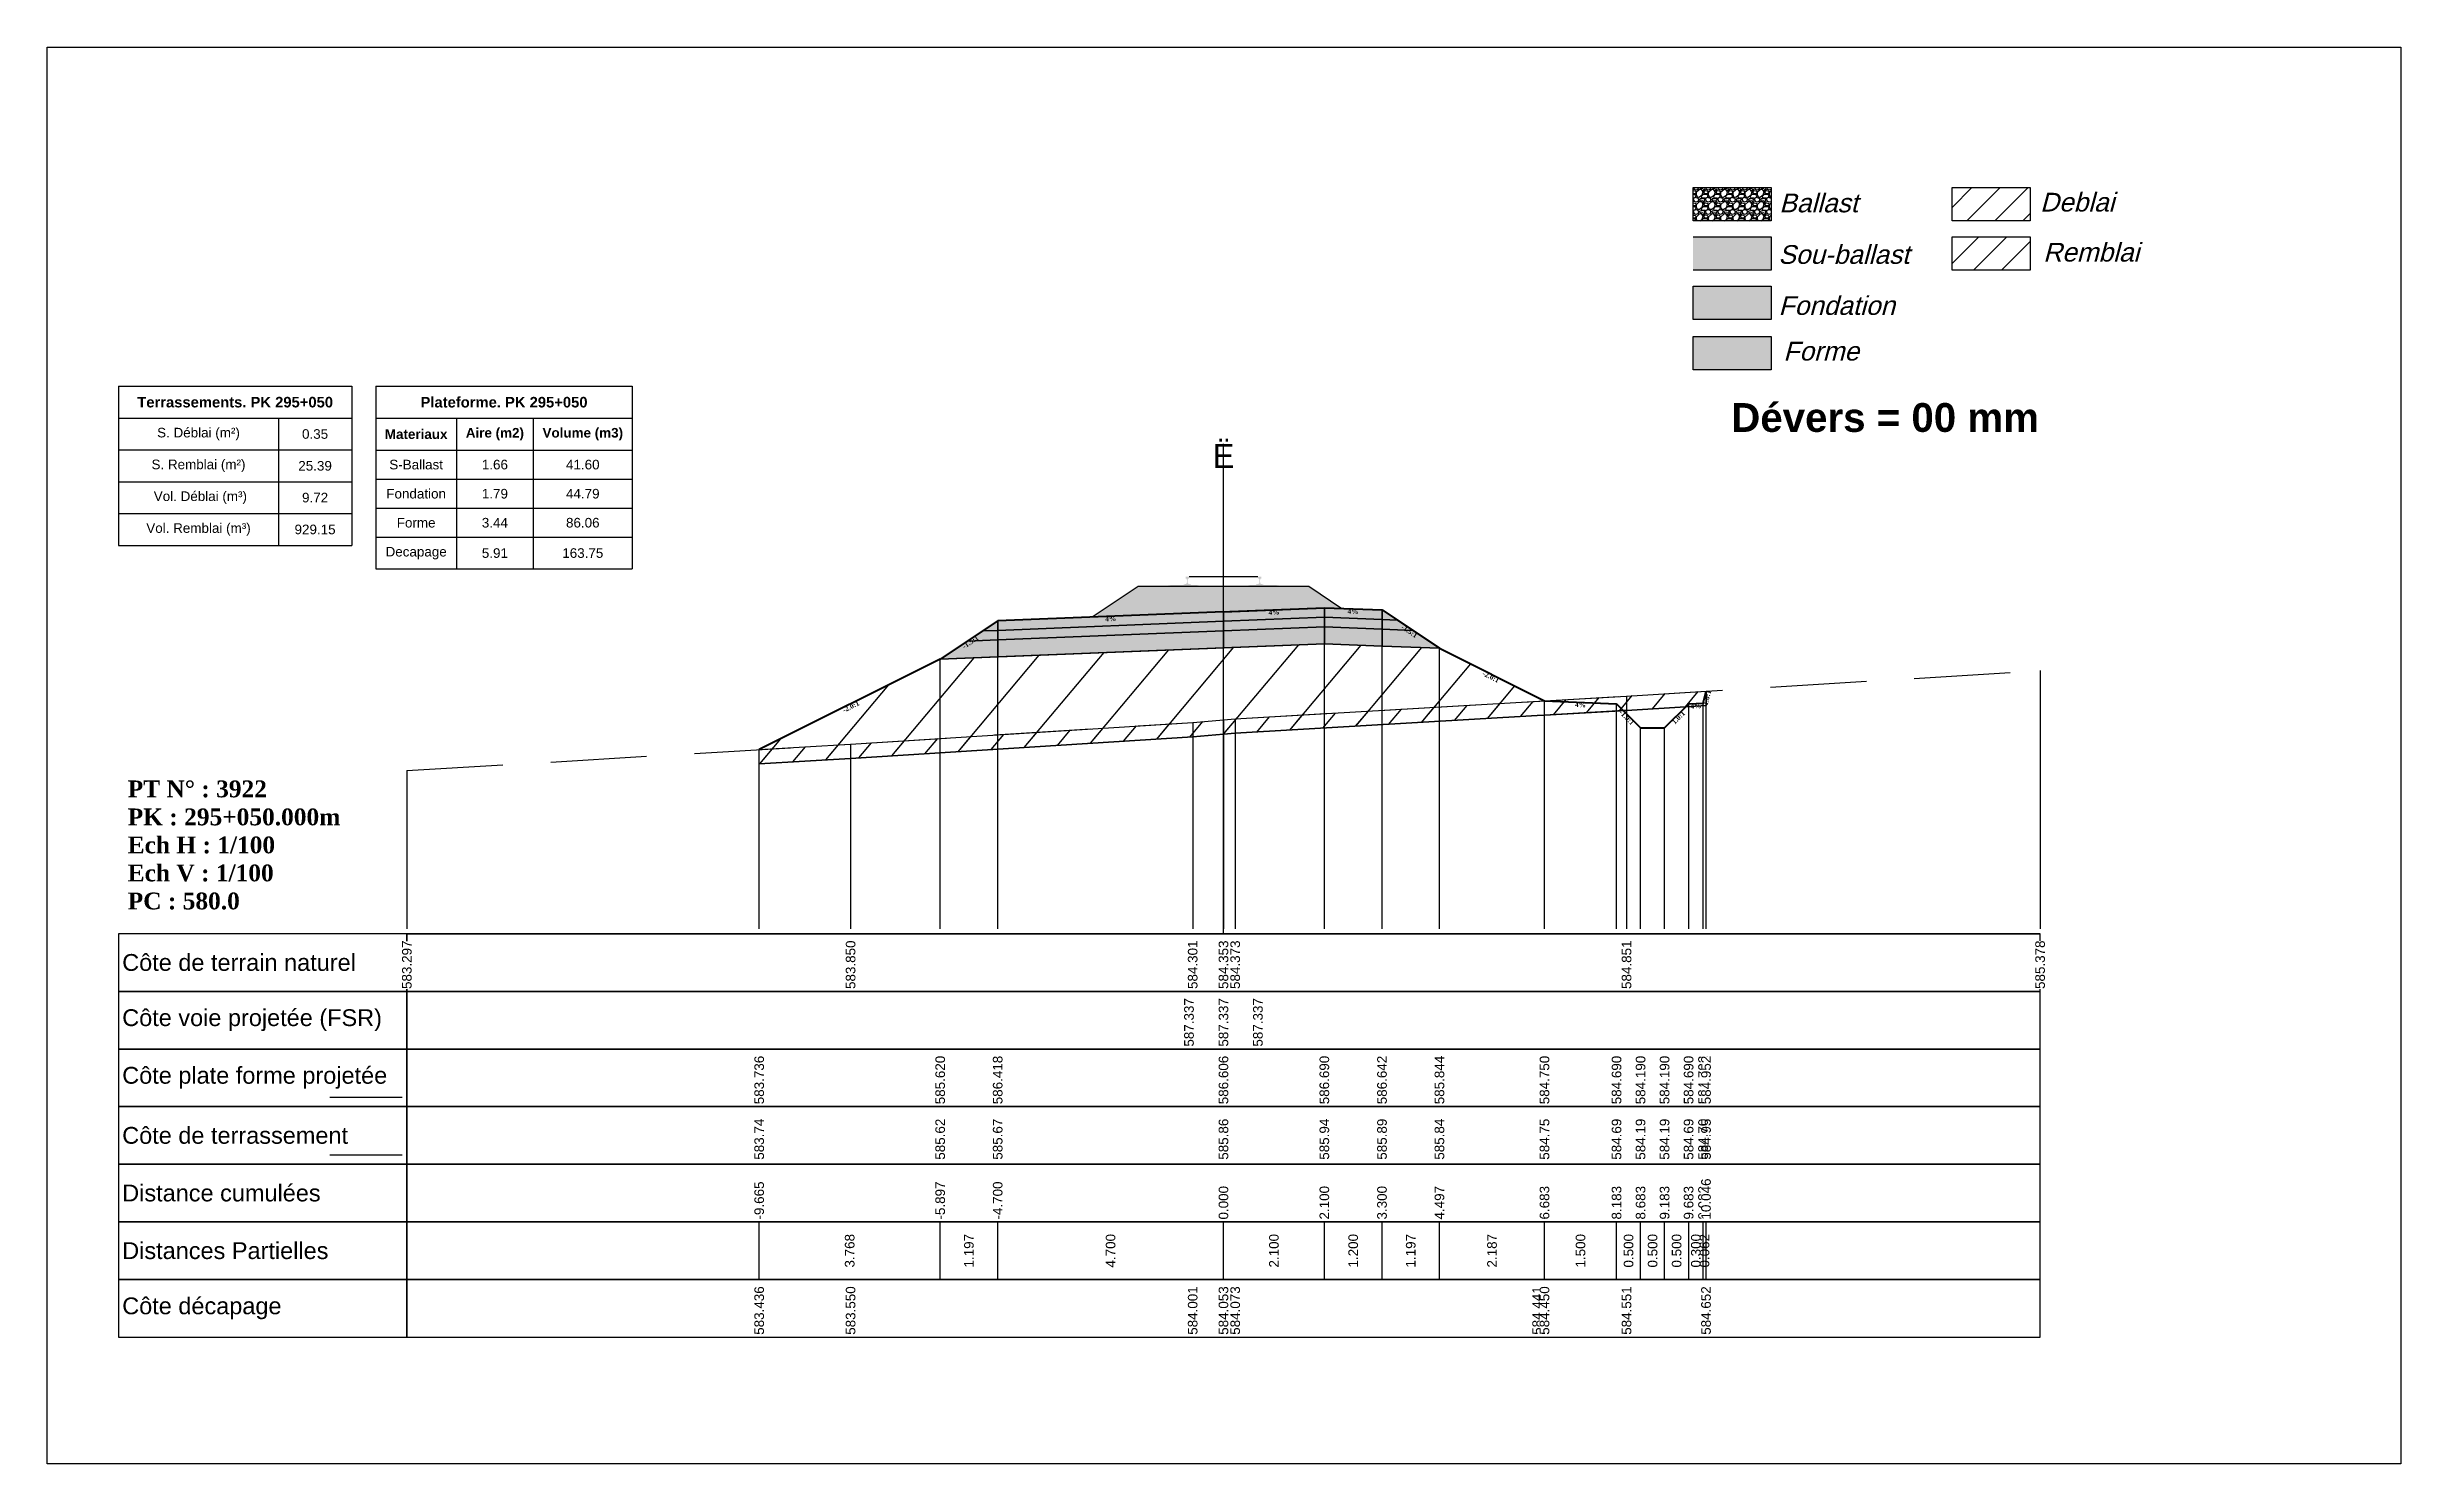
# Model space of a CAD drawing. Header units: millimetres. Extents: x 2762 to 3076, y 916 to 3305.
# Drawn here: x 2873.89 to 2922.89, y 1437.65 to 1467.15 of the extents above; entities that cross this region are included whole.
import ezdxf

# ---------------------------------------------------------------- set-up
doc = ezdxf.new("R2010")
doc.units = ezdxf.units.MM
doc.header["$LTSCALE"] = 2
doc.linetypes.add('CACHE', pattern=[9.525, 6.35, -3.175])
doc.linetypes.add('DASHED', pattern=[0.75, 0.5, -0.25])
for name, color, linetype in [('C-ANNO-TABL', 1, 'Continuous'), ('C-ANNO-TABL-TEXT', 150, 'Continuous'), ('C-ANNO-TABL-TITL', 150, 'Continuous'), ('C-ANNO-TABL-TTBL', 5, 'Continuous'), ('C-ROAD-CORR', 5, 'Continuous'), ('C-ROAD-SCTN', 7, 'Continuous')]:
    doc.layers.add(name, color=color, linetype=linetype)
doc.styles.add('ARIAL', font='arial.ttf')
doc.styles.add('C3D_Etiquette', font='romans.shx')
doc.styles.add('C3D_Profil_Travers', font='romans.shx')
doc.styles.get("Standard").update_dxf_attribs({"font": 'arial.ttf'})

msp = doc.modelspace()

# ---------------------------------------------------------------- texts
at = {"insert": (2908.949, 1459.733), "char_height": 0.6, "attachment_point": 1}
msp.add_mtext_dynamic_manual_height_columns('{\\fArial|b1|i0|c0|p34;Dévers = 00 mm}', width=8.82587, gutter_width=1.25, heights=[0], dxfattribs=at)
at = {"color": 7, "linetype": 'Continuous', "lineweight": -3}
for s, insert, char_height, attachment_point, style in [('{\\fWingdings|b0|i0|c2|p0;Ë}', (2898.38, 1458.384), 0.5, 8, 'C3D_Profil_Travers'), ('{\\fTimes New Roman|b1|i0|c0|p18;PT N° : 3922\\PPK : 295+050.000m\\PEch H : 1/100\\PEch V : 1/100\\PPC : 580.0}', (2875.568, 1449.184), 0.35, 7, 'C3D_Profil_Travers'), ('{\\fArial|b0|i0|c0|p34;Côte de terrain naturel}', (2875.454, 1448.084), 0.35, 4, 'C3D_Etiquette'), ('{\\fArial|b0|i0|c0|p34;Côte plate forme projetée}', (2875.454, 1445.684), 0.35, 4, 'C3D_Etiquette'), ('{\\fArial|b0|i0|c0|p34;Côte de terrassement}', (2875.454, 1444.484), 0.35, 4, 'C3D_Etiquette'), ('{\\fArial|b0|i0|c0|p34;Distance cumulées}', (2875.454, 1443.284), 0.35, 4, 'C3D_Etiquette'), ('{\\fArial|b0|i0|c0|p34;Distances Partielles}', (2875.454, 1442.084), 0.35, 4, 'C3D_Etiquette'), ('{\\fArial|b0|i0|c0|p34;Côte décapage}', (2875.454, 1440.884), 0.35, 4, 'C3D_Etiquette')]:
    msp.add_mtext(s, dxfattribs=dict(at, insert=insert, char_height=char_height, attachment_point=attachment_point, style=style))
at = {"color": 7, "linetype": 'Continuous', "lineweight": -3, "char_height": 0.1, "attachment_point": 2, "style": 'C3D_Etiquette'}
for s, insert, width, rotation in [('{\\fTimes New Roman|b1|i0|c0|p18;4%}', (2899.43, 1455.427), 0.37094, 2.2906), ('{\\fTimes New Roman|b1|i0|c0|p18;4%}', (2901.079, 1455.445), 0.42071, 357.7094), ('{\\fTimes New Roman|b1|i0|c0|p18;-1.5:1}', (2893.083, 1454.799), 0.34598, 33.6901), ('{\\fTimes New Roman|b1|i0|c0|p18;4%}', (2896.03, 1455.291), 0.42071, 2.2906), ('{\\fTimes New Roman|b1|i0|c0|p18;-1.5:1}', (2902.276, 1455.023), 0.34598, 326.3099), ('{\\fTimes New Roman|b1|i0|c0|p18;-2.0:1}', (2903.968, 1454.077), 0.34598, 333.4349), ('{\\fTimes New Roman|b1|i0|c0|p18;-2.0:1}', (2890.601, 1453.458), 0.34598, 26.5651), ('{\\fTimes New Roman|b1|i0|c0|p18;4%}', (2905.813, 1453.5), 0.42071, 357.7094), ('{\\fTimes New Roman|b1|i0|c0|p18;4%}', (2908.213, 1453.476), 0.37094, 2.2906), ('{\\fTimes New Roman|b1|i0|c0|p18;1.0:1}', (2908.398, 1453.61), 0.29446, 75.9638), ('{\\fTimes New Roman|b1|i0|c0|p18;-1.0:1}', (2906.81, 1453.221), 0.34598, 315), ('{\\fTimes New Roman|b1|i0|c0|p18;1.0:1}', (2907.816, 1453.221), 0.29001, 45)]:
    msp.add_mtext(s, dxfattribs=dict(at, insert=insert, width=width, rotation=rotation))
at = {"color": 7, "linetype": 'Continuous', "lineweight": -3, "insert": (2875.454, 1446.884), "char_height": 0.35, "attachment_point": 4}
msp.add_mtext('{\\fArial|b0|i0|c0|p34;Côte voie projetée (FSR)}', dxfattribs=at)
at = {"color": 7, "linetype": 'Continuous', "lineweight": -3, "char_height": 0.2, "rotation": 90, "style": 'C3D_Profil_Travers'}
for s, insert, attachment_point in [('{\\fArial|b0|i0|c0|p34;583.74}', (2888.715, 1443.979), 4), ('{\\fArial|b0|i0|c0|p34;585.62}', (2892.483, 1443.979), 4), ('{\\fArial|b0|i0|c0|p34;585.67}', (2893.68, 1443.979), 4), ('{\\fArial|b0|i0|c0|p34;585.86}', (2898.38, 1443.979), 4), ('{\\fArial|b0|i0|c0|p34;585.94}', (2900.48, 1443.979), 4), ('{\\fArial|b0|i0|c0|p34;585.89}', (2901.68, 1443.979), 4), ('{\\fArial|b0|i0|c0|p34;585.84}', (2902.876, 1443.979), 4), ('{\\fArial|b0|i0|c0|p34;584.75}', (2905.063, 1443.979), 4), ('{\\fArial|b0|i0|c0|p34;584.69}', (2906.563, 1443.979), 4), ('{\\fArial|b0|i0|c0|p34;584.19}', (2907.063, 1443.979), 4), ('{\\fArial|b0|i0|c0|p34;584.19}', (2907.563, 1443.979), 4), ('{\\fArial|b0|i0|c0|p34;584.69}', (2908.063, 1443.979), 4), ('{\\fArial|b0|i0|c0|p34;584.70}', (2908.363, 1443.979), 4), ('{\\fArial|b0|i0|c0|p34;584.95}', (2908.425, 1443.979), 4), ('{\\fArial|b0|i0|c0|p34;3.768}', (2890.599, 1442.084), 5), ('{\\fArial|b0|i0|c0|p34;1.197}', (2893.081, 1442.084), 5), ('{\\fArial|b0|i0|c0|p34;4.700}', (2896.03, 1442.084), 5), ('{\\fArial|b0|i0|c0|p34;2.100}', (2899.43, 1442.084), 5), ('{\\fArial|b0|i0|c0|p34;1.200}', (2901.08, 1442.084), 5), ('{\\fArial|b0|i0|c0|p34;1.197}', (2902.278, 1442.084), 5), ('{\\fArial|b0|i0|c0|p34;2.187}', (2903.97, 1442.084), 5), ('{\\fArial|b0|i0|c0|p34;1.500}', (2905.813, 1442.084), 5), ('{\\fArial|b0|i0|c0|p34;0.500}', (2906.813, 1442.084), 5), ('{\\fArial|b0|i0|c0|p34;0.500}', (2907.313, 1442.084), 5), ('{\\fArial|b0|i0|c0|p34;0.500}', (2907.813, 1442.084), 5), ('{\\fArial|b0|i0|c0|p34;0.300}', (2908.213, 1442.084), 5), ('{\\fArial|b0|i0|c0|p34;0.062}', (2908.394, 1442.084), 5)]:
    msp.add_mtext(s, dxfattribs=dict(at, insert=insert, attachment_point=attachment_point))
at = {"layer": 'C-ANNO-TABL-TEXT', "color": 7, "style": 'ARIAL', "oblique": 15}
for s, p in [('Deblai', (2915.379, 1463.721)), ('Ballast', (2909.949, 1463.705)), ('Sou-ballast', (2909.929, 1462.632)), ('Remblai', (2915.443, 1462.679)), ('Fondation', (2909.934, 1461.569)), ('Forme', (2910.034, 1460.619))]:
    msp.add_text(s, height=0.39, dxfattribs=at).set_placement(p)
at = {"layer": 'C-ANNO-TABL-TEXT', "color": 7, "linetype": 'Continuous', "lineweight": -3, "char_height": 0.2, "attachment_point": 5, "style": 'ARIAL'}
for s, insert in [('{\\fArial|b0|i0|c0|p34;\\C7;0.35}', (2879.469, 1459.088)), ('{\\fArial|b0|i0|c0|p34;\\C7;25.39}', (2879.469, 1458.426)), ('{\\fArial|b0|i0|c0|p34;\\C7;S-Ballast}', (2881.573, 1458.451)), ('{\\fArial|b0|i0|c0|p34;\\C7;1.66}', (2883.212, 1458.451)), ('{\\C18;\\c0;41.60}', (2885.042, 1458.451)), ('{\\fArial|b0|i0|c0|p34;\\C7;9.72}', (2879.469, 1457.764)), ('{\\fArial|b0|i0|c0|p34;\\C7;Fondation}', (2881.573, 1457.845)), ('{\\fArial|b0|i0|c0|p34;\\C7;1.79}', (2883.212, 1457.845)), ('{\\C18;\\c0;44.79}', (2885.042, 1457.845)), ('{\\fArial|b0|i0|c0|p34;\\C7;Forme}', (2881.573, 1457.241)), ('{\\fArial|b0|i0|c0|p34;\\C7;3.44}', (2883.212, 1457.241)), ('{\\C18;\\c0;86.06}', (2885.042, 1457.241)), ('{\\fArial|b0|i0|c0|p34;\\C7;929.15}', (2879.469, 1457.101)), ('{\\fArial|b0|i0|c0|p34;\\C7;Decapage}', (2881.573, 1456.609)), ('{\\fArial|b0|i0|c0|p34;\\C7;5.91}', (2883.212, 1456.609)), ('{\\C18;\\c0;163.75}', (2885.042, 1456.609))]:
    msp.add_mtext(s, dxfattribs=dict(at, insert=insert))
at = {"layer": 'C-ANNO-TABL-TITL', "color": 7, "linetype": 'Continuous', "lineweight": -3, "attachment_point": 5, "style": 'ARIAL'}
for s, insert, char_height in [('{\\fArial|b1|i0|c0|p34;\\C7;Terrassements. PK 295+050}', (2877.805, 1459.751), 0.22), ('{\\fArial|b1|i0|c0|p34;\\C18;\\c0;Plateforme. PK 295+050}', (2883.402, 1459.75), 0.22), ('{\\fArial|b0|i0|c0|p34;\\C7;S. Déblai (m²) }', (2877.042, 1459.088), 0.2), ('{\\fArial|b1|i0|c0|p34;\\C7;Aire (m2)}', (2883.212, 1459.085), 0.2), ('{\\fArial|b1|i0|c0|p34;\\C7;Volume (m3)}', (2885.042, 1459.085), 0.2), ('{\\fArial|b1|i0|c0|p34;\\C7;Materiaux   }', (2881.573, 1459.085), 0.2), ('{\\fArial|b0|i0|c0|p34;\\C7;S. Remblai (m²) }', (2877.042, 1458.426), 0.2), ('{\\fArial|b0|i0|c0|p34;\\C7; Vol. Déblai (m³) }', (2877.042, 1457.764), 0.2), ('{\\fArial|b0|i0|c0|p34;\\C7;Vol. Remblai (m³)}', (2877.042, 1457.101), 0.2)]:
    msp.add_mtext(s, dxfattribs=dict(at, insert=insert, char_height=char_height))

# ---------------------------------------------------------------- hatches: boundary and pattern name
h = msp.add_hatch(color=11)
h.dxf.hatch_style = 1
h.paths.add_polyline_path([(2909.781, 1463.191), (2908.155, 1463.191), (2908.155, 1462.499), (2909.781, 1462.499)])
h = msp.add_hatch(color=30)
h.dxf.hatch_style = 1
h.paths.add_polyline_path([(2909.781, 1462.164), (2908.155, 1462.164), (2908.155, 1461.472), (2909.781, 1461.472)])
h = msp.add_hatch(color=83)
h.dxf.hatch_style = 1
h.paths.add_polyline_path([(2909.781, 1461.118), (2908.155, 1461.118), (2908.155, 1460.426), (2909.781, 1460.426)])
at = {"linetype": 'Continuous', "lineweight": -3}
h = msp.add_hatch(dxfattribs=at)
h.set_pattern_fill('GRAVEL', color=252, scale=0.009, style=0)
h.set_pattern_definition([(228.0128, (2895.811781, 1455.508767), (-1.8288, -2.0574), [0.030755, -3.0447435]), (184.96974, (2895.791207, 1455.485907), (2.743199999, 0.228600013), [0.0527764, -5.2248644]), (132.51045, (2895.738629, 1455.481335), (2.286, -2.5146), [0.0372133, -3.684125]), (267.2737, (2895.649475, 1455.424185), (0.2286, 4.572), [0.0480604, -4.7579794]), (292.83365, (2895.647189, 1455.376179), (-1.143, 2.7432), [0.047127, -4.6655827]), (357.2737, (2895.665477, 1455.332745), (-4.572, 0.2286), [0.0480604, -4.7579794]), (37.69424, (2895.713483, 1455.330459), (-2.9718, -2.286), [0.0635574, -6.2921804]), (72.25533, (2895.763775, 1455.369321), (1.6002, 5.0292), [0.0600048, -5.940473]), (121.42957, (2895.782063, 1455.426471), (-1.8288, 2.9718), [0.048223, -4.774099]), (175.23636, (2895.756917, 1455.467619), (2.5146, -0.2286), [0.055054, -2.697654]), (222.39744, (2895.702053, 1455.472191), (-2.7432, -2.5146), [0.071197, -7.0485095]), (138.81407, (2895.87579, 1455.421899), (-1.6002, 1.3716), [0.0243004, -2.405751]), (171.46923, (2895.857501, 1455.437901), (2.9718, -0.4572), [0.0462314, -4.5769175]), (225, (2895.81178, 1455.44476), (-3e-17, -0.2286), [0.032329, -0.29096]), (203.1986, (2895.79578, 1455.47219), (1.143, 0.4572), [0.01741, -1.723556]), (291.8014, (2895.779777, 1455.465333), (-0.2286, 0.6858), [0.024621, -1.206428]), (30.9638, (2895.78892, 1455.442473), (0.6858, 0.4572), [0.039989, -1.292967]), (161.565, (2895.82321, 1455.46305), (0.4572, -0.2286), [0.028916, -0.693981]), (16.38954, (2895.647189, 1455.465333), (2.286, 0.6858), [0.040508, -4.0102944]), (70.34618, (2895.686051, 1455.476763), (-0.9144, -2.5146), [0.033984, -3.3643994]), (293.1986, (2895.82321, 1455.508767), (-0.4572, 1.143), [0.034819, -1.7061465]), (343.61046, (2895.836927, 1455.476763), (-2.286, 0.6858), [0.040508, -4.0102944]), (339.44395, (2895.64719, 1455.3236), (-1.143, 0.4572), [0.039063, -1.914096]), (294.77514, (2895.683765, 1455.309885), (-1.143, 2.5146), [0.0327305, -3.2403234]), (66.8014, (2895.825497, 1455.280167), (0.4572, 1.143), [0.034819, -1.7061465]), (17.35402, (2895.839213, 1455.312171), (-2.9718, -0.9144), [0.0383204, -3.793714]), (69.44395, (2895.713483, 1455.280167), (-0.4572, -1.143), [0.0195316, -1.933628]), (101.3099, (2895.81178, 1455.280167), (-0.2286, 0.9144), [0.011656, -1.1539795]), (165.9638, (2895.809495, 1455.291597), (0.6858, -0.2286), [0.047127, -0.895415]), (186.009, (2895.763775, 1455.303027), (2.286, 0.2286), [0.043674, -4.323723]), (303.69, (2895.78892, 1455.4219), (-0.2286, 0.4572), [0.032969, -0.79126]), (353.15723, (2895.807209, 1455.394467), (3.8862, -0.4572), [0.05756, -5.698441]), (60.9454, (2895.86436, 1455.387609), (-0.9144, -1.6002), [0.023536, -2.330045]), (90, (2895.8758, 1455.40818), (-0.2286, 0.2286), [0.013716, -0.214884]), (120.25644, (2895.759203, 1455.309885), (0.9144, -1.6002), [0.031758, -3.1440547]), (48.0128, (2895.743201, 1455.337317), (1.8288, 2.0574), [0.06151, -3.0139886]), (0, (2895.78435, 1455.38304), (0.2286, 0.2286), [0.059436, -0.169164]), (325.30485, (2895.843785, 1455.383037), (2.286, -1.6002), [0.036145, -3.5783385]), (254.0546, (2895.873503, 1455.362463), (-0.2286, -0.9144), [0.033285, -1.6309485]), (207.64598, (2895.864359, 1455.330459), (-4.3434, -2.286), [0.054193, -5.365122]), (175.42608, (2895.816353, 1455.305313), (-2.9718, 0.2286), [0.0573327, -5.675926])])
h.paths.add_polyline_path([(2895.647, 1455.28), (2896.605, 1455.918), (2900.155, 1455.918), (2900.844, 1455.459), (2900.48, 1455.473)])
msp.add_hatch(color=254, dxfattribs=at).paths.add_polyline_path([(2897.162, 1455.737), (2897.162, 1455.922), (2897.277, 1455.943), (2897.625, 1455.943), (2897.625, 1455.948), (2897.551, 1455.948), (2897.551, 1455.958), (2897.552, 1455.959), (2897.554, 1455.96), (2897.555, 1455.96), (2897.575, 1455.962), (2897.578, 1455.962), (2897.581, 1455.964), (2897.609, 1455.974), (2897.612, 1455.975), (2897.613, 1455.977), (2897.614, 1455.978), (2897.615, 1455.982), (2897.616, 1455.989), (2897.617, 1455.998), (2897.618, 1456.009), (2897.618, 1456.033), (2897.617, 1456.048), (2897.617, 1456.055), (2897.616, 1456.061), (2897.615, 1456.065), (2897.615, 1456.067), (2897.614, 1456.071), (2897.613, 1456.072), (2897.612, 1456.074), (2897.611, 1456.075), (2897.61, 1456.076), (2897.594, 1456.081), (2897.592, 1456.083), (2897.591, 1456.084), (2897.59, 1456.086), (2897.59, 1456.088), (2897.59, 1456.106), (2897.591, 1456.111), (2897.592, 1456.113), (2897.594, 1456.115), (2897.596, 1456.117), (2897.599, 1456.118), (2897.6, 1456.118), (2897.604, 1456.119), (2897.608, 1456.12), (2897.611, 1456.12), (2897.615, 1456.12), (2897.62, 1456.12), (2897.623, 1456.12), (2897.626, 1456.12), (2897.63, 1456.12), (2897.633, 1456.12), (2897.637, 1456.12), (2897.642, 1456.12), (2897.645, 1456.12), (2897.649, 1456.119), (2897.653, 1456.118), (2897.654, 1456.118), (2897.656, 1456.117), (2897.659, 1456.115), (2897.661, 1456.113), (2897.662, 1456.111), (2897.662, 1456.106), (2897.662, 1456.088), (2897.662, 1456.086), (2897.662, 1456.084), (2897.661, 1456.083), (2897.659, 1456.081), (2897.643, 1456.076), (2897.642, 1456.075), (2897.64, 1456.074), (2897.639, 1456.072), (2897.639, 1456.071), (2897.638, 1456.067), (2897.637, 1456.065), (2897.637, 1456.061), (2897.636, 1456.055), (2897.635, 1456.048), (2897.635, 1456.033), (2897.635, 1456.009), (2897.636, 1455.998), (2897.637, 1455.989), (2897.638, 1455.982), (2897.639, 1455.978), (2897.64, 1455.977), (2897.641, 1455.975), (2897.643, 1455.974), (2897.672, 1455.964), (2897.675, 1455.962), (2897.678, 1455.962), (2897.698, 1455.96), (2897.699, 1455.96), (2897.7, 1455.959), (2897.701, 1455.958), (2897.701, 1455.948), (2897.627, 1455.948), (2897.627, 1455.943), (2897.831, 1455.943), (2897.963, 1455.912), (2898.797, 1455.912), (2898.928, 1455.943), (2899.132, 1455.943), (2899.132, 1455.948), (2899.058, 1455.948), (2899.058, 1455.958), (2899.059, 1455.959), (2899.061, 1455.96), (2899.062, 1455.96), (2899.082, 1455.962), (2899.085, 1455.962), (2899.088, 1455.964), (2899.116, 1455.974), (2899.119, 1455.975), (2899.12, 1455.977), (2899.121, 1455.978), (2899.122, 1455.982), (2899.123, 1455.989), (2899.124, 1455.998), (2899.125, 1456.009), (2899.125, 1456.033), (2899.124, 1456.048), (2899.124, 1456.055), (2899.123, 1456.061), (2899.122, 1456.065), (2899.122, 1456.067), (2899.121, 1456.071), (2899.12, 1456.072), (2899.119, 1456.074), (2899.118, 1456.075), (2899.117, 1456.076), (2899.101, 1456.081), (2899.099, 1456.083), (2899.098, 1456.084), (2899.097, 1456.086), (2899.097, 1456.088), (2899.097, 1456.106), (2899.098, 1456.111), (2899.099, 1456.113), (2899.101, 1456.115), (2899.103, 1456.117), (2899.106, 1456.118), (2899.107, 1456.118), (2899.111, 1456.119), (2899.115, 1456.12), (2899.118, 1456.12), (2899.122, 1456.12), (2899.127, 1456.12), (2899.13, 1456.12), (2899.133, 1456.12), (2899.137, 1456.12), (2899.14, 1456.12), (2899.144, 1456.12), (2899.149, 1456.12), (2899.152, 1456.12), (2899.156, 1456.119), (2899.16, 1456.118), (2899.161, 1456.118), (2899.163, 1456.117), (2899.166, 1456.115), (2899.168, 1456.113), (2899.169, 1456.111), (2899.169, 1456.106), (2899.169, 1456.088), (2899.169, 1456.086), (2899.169, 1456.084), (2899.168, 1456.083), (2899.166, 1456.081), (2899.15, 1456.076), (2899.149, 1456.075), (2899.147, 1456.074), (2899.146, 1456.072), (2899.146, 1456.071), (2899.145, 1456.067), (2899.144, 1456.065), (2899.144, 1456.061), (2899.143, 1456.055), (2899.142, 1456.048), (2899.142, 1456.033), (2899.142, 1456.009), (2899.143, 1455.998), (2899.144, 1455.989), (2899.145, 1455.982), (2899.146, 1455.978), (2899.147, 1455.977), (2899.148, 1455.975), (2899.15, 1455.974), (2899.179, 1455.964), (2899.182, 1455.962), (2899.185, 1455.962), (2899.205, 1455.96), (2899.206, 1455.96), (2899.207, 1455.959), (2899.208, 1455.958), (2899.208, 1455.948), (2899.134, 1455.948), (2899.134, 1455.943), (2899.482, 1455.943), (2899.597, 1455.922), (2899.597, 1455.737)])
h = msp.add_hatch(color=11, dxfattribs=at)
h.paths.add_polyline_path([(2901.68, 1455.225), (2901.68, 1455.425), (2901.999, 1455.213)])
h.paths.add_polyline_path([(2900.48, 1455.273), (2900.48, 1455.473), (2901.68, 1455.425), (2901.68, 1455.225)])
h.paths.add_polyline_path([(2898.38, 1455.189), (2898.38, 1455.389), (2900.48, 1455.473), (2900.48, 1455.273)])
h.paths.add_polyline_path([(2893.68, 1455.001), (2893.68, 1455.201), (2898.38, 1455.389), (2898.38, 1455.189)])
h.paths.add_polyline_path([(2893.36, 1454.989), (2893.68, 1455.201), (2893.68, 1455.001)])
h = msp.add_hatch(color=83, dxfattribs=at)
h.paths.add_polyline_path([(2901.68, 1454.675), (2901.68, 1455.025), (2902.318, 1455), (2902.876, 1454.628)])
h.paths.add_polyline_path([(2900.48, 1454.723), (2900.48, 1455.073), (2901.68, 1455.025), (2901.68, 1454.675)])
h.paths.add_polyline_path([(2898.38, 1454.639), (2898.38, 1454.989), (2900.48, 1455.073), (2900.48, 1454.723)])
h.paths.add_polyline_path([(2893.68, 1454.451), (2893.68, 1454.801), (2898.38, 1454.989), (2898.38, 1454.639)])
h.paths.add_polyline_path([(2892.483, 1454.404), (2893.041, 1454.776), (2893.68, 1454.801), (2893.68, 1454.451)])
h = msp.add_hatch(color=30, dxfattribs=at)
h.paths.add_polyline_path([(2901.68, 1455.025), (2901.68, 1455.225), (2901.999, 1455.213), (2902.318, 1455)])
h.paths.add_polyline_path([(2900.48, 1455.073), (2900.48, 1455.273), (2901.68, 1455.225), (2901.68, 1455.025)])
h.paths.add_polyline_path([(2898.38, 1454.989), (2898.38, 1455.189), (2900.48, 1455.273), (2900.48, 1455.073)])
h.paths.add_polyline_path([(2893.68, 1454.801), (2893.68, 1455.001), (2898.38, 1455.189), (2898.38, 1454.989)])
h.paths.add_polyline_path([(2893.041, 1454.776), (2893.36, 1454.989), (2893.68, 1455.001), (2893.68, 1454.801)])
h = msp.add_hatch(dxfattribs=at)
h.set_pattern_fill('_U', color=3, angle=50, style=0, pattern_type=0)
h.set_pattern_definition([(50, (2907.9984, 1453.4096), (-0.766044, 0.64279), [])])
h.paths.add_polyline_path([(2907.998, 1453.41), (2908.063, 1453.474), (2908.363, 1453.486), (2908.425, 1453.736), (2908.425, 1453.436)])
h.paths.add_polyline_path([(2888.715, 1452.22), (2888.715, 1452.52), (2892.483, 1454.404), (2900.48, 1454.723), (2902.876, 1454.628), (2905.063, 1453.534), (2906.563, 1453.474), (2906.707, 1453.331), (2905.063, 1453.234), (2904.91, 1453.225), (2898.624, 1452.857), (2897.739, 1452.784), (2890.618, 1452.333)])
h = msp.add_hatch(dxfattribs=at)
h.set_pattern_fill('_U', color=150, scale=0.5, angle=50, style=0, pattern_type=0)
h.set_pattern_definition([(50, (2907.99836, 1453.40964), (-0.383022, 0.321394), [])])
h.paths.add_polyline_path([(2907.998, 1453.41), (2908.063, 1453.474), (2908.363, 1453.486), (2908.425, 1453.736), (2908.425, 1453.436)])
h.paths.add_polyline_path([(2905.063, 1453.534), (2906.771, 1453.634), (2908.425, 1453.736), (2908.363, 1453.486), (2908.063, 1453.474), (2907.998, 1453.41), (2906.771, 1453.334), (2906.707, 1453.331), (2906.563, 1453.474)])
h.paths.add_polyline_path([(2888.715, 1452.22), (2888.715, 1452.52), (2890.618, 1452.633), (2897.739, 1453.084), (2898.624, 1453.157), (2905.063, 1453.534), (2906.563, 1453.474), (2906.707, 1453.331), (2905.063, 1453.234), (2904.91, 1453.225), (2898.624, 1452.857), (2897.739, 1452.784), (2890.618, 1452.333)])

# ---------------------------------------------------------------- linework, layer by layer
for p, q in [((2908.155, 1464.219), (2909.781, 1464.219)), ((2908.155, 1464.219), (2909.781, 1464.219)), ((2908.155, 1463.527), (2908.155, 1464.219)), ((2909.781, 1464.219), (2909.781, 1463.527)), ((2909.781, 1464.219), (2909.781, 1463.527)), ((2913.548, 1464.219), (2915.174, 1464.219)), ((2913.548, 1463.527), (2913.548, 1464.219)), ((2915.174, 1464.219), (2915.174, 1463.527)), ((2909.781, 1463.527), (2908.155, 1463.527)), ((2909.781, 1463.527), (2908.155, 1463.527)), ((2908.155, 1463.191), (2909.781, 1463.191)), ((2909.781, 1463.191), (2909.781, 1462.499)), ((2915.174, 1463.527), (2913.548, 1463.527)), ((2913.548, 1463.191), (2915.174, 1463.191)), ((2913.548, 1462.499), (2913.548, 1463.191)), ((2915.174, 1463.191), (2915.174, 1462.499)), ((2909.781, 1462.499), (2908.155, 1462.499)), ((2908.155, 1462.164), (2909.781, 1462.164)), ((2908.155, 1461.472), (2908.155, 1462.164)), ((2909.781, 1462.164), (2909.781, 1461.472)), ((2915.174, 1462.499), (2913.548, 1462.499)), ((2909.781, 1461.472), (2908.155, 1461.472)), ((2908.155, 1461.118), (2909.781, 1461.118)), ((2908.155, 1460.426), (2908.155, 1461.118)), ((2909.781, 1461.118), (2909.781, 1460.426)), ((2909.781, 1460.426), (2908.155, 1460.426))]:
    msp.add_line(p, q)
at = {"linetype": 'Continuous'}
for p, q in [((2908.158, 1464.172), (2908.155, 1464.173)), ((2908.155, 1464.17), (2908.158, 1464.172)), ((2908.195, 1464.144), (2908.155, 1464.15)), ((2908.161, 1464.219), (2908.174, 1464.188)), ((2908.173, 1464.188), (2908.216, 1464.175)), ((2908.218, 1464.128), (2908.197, 1464.145)), ((2908.216, 1464.175), (2908.26, 1464.188)), ((2908.219, 1464.129), (2908.217, 1464.076)), ((2908.217, 1464.111), (2908.217, 1464.127)), ((2908.284, 1464.175), (2908.225, 1464.122)), ((2908.26, 1464.187), (2908.271, 1464.219)), ((2908.337, 1464.175), (2908.276, 1464.18)), ((2908.317, 1464.193), (2908.293, 1464.219)), ((2908.36, 1464.199), (2908.302, 1464.194)), ((2908.364, 1464.131), (2908.336, 1464.176)), ((2908.346, 1464.068), (2908.366, 1464.132)), ((2908.363, 1464.175), (2908.373, 1464.15)), ((2908.382, 1464.183), (2908.364, 1464.176)), ((2908.374, 1464.149), (2908.412, 1464.172)), ((2908.399, 1464.152), (2908.374, 1464.127)), ((2908.374, 1464.127), (2908.394, 1464.096)), ((2908.394, 1464.219), (2908.376, 1464.198)), ((2908.394, 1464.219), (2908.376, 1464.198)), ((2908.412, 1464.172), (2908.381, 1464.182)), ((2908.449, 1464.144), (2908.399, 1464.151)), ((2908.449, 1464.144), (2908.399, 1464.151)), ((2908.415, 1464.219), (2908.428, 1464.188)), ((2908.415, 1464.219), (2908.428, 1464.188)), ((2908.427, 1464.188), (2908.47, 1464.175)), ((2908.427, 1464.188), (2908.47, 1464.175)), ((2908.472, 1464.128), (2908.451, 1464.145)), ((2908.472, 1464.128), (2908.451, 1464.145)), ((2908.47, 1464.175), (2908.514, 1464.188)), ((2908.47, 1464.175), (2908.514, 1464.188)), ((2908.473, 1464.129), (2908.471, 1464.076)), ((2908.473, 1464.129), (2908.471, 1464.076)), ((2908.471, 1464.111), (2908.471, 1464.127)), ((2908.471, 1464.111), (2908.471, 1464.127)), ((2908.538, 1464.175), (2908.479, 1464.122)), ((2908.538, 1464.175), (2908.479, 1464.122)), ((2908.514, 1464.187), (2908.525, 1464.219)), ((2908.514, 1464.187), (2908.525, 1464.219)), ((2908.591, 1464.175), (2908.53, 1464.18)), ((2908.591, 1464.175), (2908.53, 1464.18)), ((2908.571, 1464.193), (2908.547, 1464.219)), ((2908.571, 1464.193), (2908.547, 1464.219)), ((2908.614, 1464.199), (2908.556, 1464.194)), ((2908.614, 1464.199), (2908.556, 1464.194)), ((2908.618, 1464.131), (2908.59, 1464.176)), ((2908.618, 1464.131), (2908.59, 1464.176)), ((2908.6, 1464.068), (2908.62, 1464.132)), ((2908.6, 1464.068), (2908.62, 1464.132)), ((2908.617, 1464.175), (2908.627, 1464.15)), ((2908.617, 1464.175), (2908.627, 1464.15)), ((2908.636, 1464.183), (2908.618, 1464.176)), ((2908.636, 1464.183), (2908.618, 1464.176)), ((2908.628, 1464.149), (2908.666, 1464.172)), ((2908.628, 1464.149), (2908.666, 1464.172)), ((2908.653, 1464.152), (2908.628, 1464.127)), ((2908.653, 1464.152), (2908.628, 1464.127)), ((2908.628, 1464.127), (2908.648, 1464.096)), ((2908.628, 1464.127), (2908.648, 1464.096)), ((2908.648, 1464.219), (2908.63, 1464.198)), ((2908.648, 1464.219), (2908.63, 1464.198)), ((2908.666, 1464.172), (2908.635, 1464.182)), ((2908.666, 1464.172), (2908.635, 1464.182)), ((2908.703, 1464.144), (2908.653, 1464.151)), ((2908.703, 1464.144), (2908.653, 1464.151)), ((2908.669, 1464.219), (2908.682, 1464.188)), ((2908.669, 1464.219), (2908.682, 1464.188)), ((2908.681, 1464.188), (2908.724, 1464.175)), ((2908.681, 1464.188), (2908.724, 1464.175)), ((2908.726, 1464.128), (2908.705, 1464.145)), ((2908.726, 1464.128), (2908.705, 1464.145)), ((2908.724, 1464.175), (2908.768, 1464.188)), ((2908.724, 1464.175), (2908.768, 1464.188)), ((2908.727, 1464.129), (2908.725, 1464.076)), ((2908.727, 1464.129), (2908.725, 1464.076)), ((2908.725, 1464.111), (2908.725, 1464.127)), ((2908.725, 1464.111), (2908.725, 1464.127)), ((2908.792, 1464.175), (2908.733, 1464.122)), ((2908.792, 1464.175), (2908.733, 1464.122)), ((2908.768, 1464.187), (2908.779, 1464.219)), ((2908.768, 1464.187), (2908.779, 1464.219)), ((2908.845, 1464.175), (2908.784, 1464.18)), ((2908.845, 1464.175), (2908.784, 1464.18)), ((2908.825, 1464.193), (2908.801, 1464.219)), ((2908.825, 1464.193), (2908.801, 1464.219)), ((2908.868, 1464.199), (2908.81, 1464.194)), ((2908.868, 1464.199), (2908.81, 1464.194)), ((2908.872, 1464.131), (2908.844, 1464.176)), ((2908.872, 1464.131), (2908.844, 1464.176)), ((2908.854, 1464.068), (2908.874, 1464.132)), ((2908.854, 1464.068), (2908.874, 1464.132)), ((2908.871, 1464.175), (2908.881, 1464.15)), ((2908.871, 1464.175), (2908.881, 1464.15)), ((2908.89, 1464.183), (2908.872, 1464.176)), ((2908.89, 1464.183), (2908.872, 1464.176)), ((2908.882, 1464.149), (2908.92, 1464.172)), ((2908.882, 1464.149), (2908.92, 1464.172)), ((2908.907, 1464.152), (2908.882, 1464.127)), ((2908.907, 1464.152), (2908.882, 1464.127)), ((2908.882, 1464.127), (2908.902, 1464.096)), ((2908.882, 1464.127), (2908.902, 1464.096)), ((2908.902, 1464.219), (2908.884, 1464.198)), ((2908.902, 1464.219), (2908.884, 1464.198)), ((2908.92, 1464.172), (2908.889, 1464.182)), ((2908.92, 1464.172), (2908.889, 1464.182)), ((2908.957, 1464.144), (2908.907, 1464.151)), ((2908.957, 1464.144), (2908.907, 1464.151)), ((2908.923, 1464.219), (2908.936, 1464.188)), ((2908.923, 1464.219), (2908.936, 1464.188)), ((2908.935, 1464.188), (2908.978, 1464.175)), ((2908.935, 1464.188), (2908.978, 1464.175)), ((2908.98, 1464.128), (2908.959, 1464.145)), ((2908.98, 1464.128), (2908.959, 1464.145)), ((2908.978, 1464.175), (2909.022, 1464.188)), ((2908.978, 1464.175), (2909.022, 1464.188)), ((2908.981, 1464.129), (2908.979, 1464.076)), ((2908.981, 1464.129), (2908.979, 1464.076)), ((2908.979, 1464.111), (2908.979, 1464.127)), ((2908.979, 1464.111), (2908.979, 1464.127)), ((2909.046, 1464.175), (2908.987, 1464.122)), ((2909.046, 1464.175), (2908.987, 1464.122)), ((2909.022, 1464.187), (2909.033, 1464.219)), ((2909.022, 1464.187), (2909.033, 1464.219)), ((2909.099, 1464.175), (2909.038, 1464.18)), ((2909.099, 1464.175), (2909.038, 1464.18)), ((2909.079, 1464.193), (2909.055, 1464.219)), ((2909.079, 1464.193), (2909.055, 1464.219)), ((2909.122, 1464.199), (2909.064, 1464.194)), ((2909.122, 1464.199), (2909.064, 1464.194)), ((2909.126, 1464.131), (2909.098, 1464.176)), ((2909.126, 1464.131), (2909.098, 1464.176)), ((2909.108, 1464.068), (2909.128, 1464.132)), ((2909.108, 1464.068), (2909.128, 1464.132)), ((2909.125, 1464.175), (2909.135, 1464.15)), ((2909.125, 1464.175), (2909.135, 1464.15)), ((2909.144, 1464.183), (2909.126, 1464.176)), ((2909.144, 1464.183), (2909.126, 1464.176)), ((2909.136, 1464.149), (2909.174, 1464.172)), ((2909.136, 1464.149), (2909.174, 1464.172)), ((2909.161, 1464.152), (2909.136, 1464.127)), ((2909.161, 1464.152), (2909.136, 1464.127)), ((2909.136, 1464.127), (2909.156, 1464.096)), ((2909.136, 1464.127), (2909.156, 1464.096)), ((2909.156, 1464.219), (2909.138, 1464.198)), ((2909.156, 1464.219), (2909.138, 1464.198)), ((2909.174, 1464.172), (2909.143, 1464.182)), ((2909.174, 1464.172), (2909.143, 1464.182)), ((2909.211, 1464.144), (2909.161, 1464.151)), ((2909.211, 1464.144), (2909.161, 1464.151)), ((2909.177, 1464.219), (2909.19, 1464.188)), ((2909.177, 1464.219), (2909.19, 1464.188)), ((2909.189, 1464.188), (2909.232, 1464.175)), ((2909.189, 1464.188), (2909.232, 1464.175)), ((2909.234, 1464.128), (2909.213, 1464.145)), ((2909.234, 1464.128), (2909.213, 1464.145)), ((2909.232, 1464.175), (2909.276, 1464.188)), ((2909.232, 1464.175), (2909.276, 1464.188)), ((2909.235, 1464.129), (2909.233, 1464.076)), ((2909.235, 1464.129), (2909.233, 1464.076)), ((2909.233, 1464.111), (2909.233, 1464.127)), ((2909.233, 1464.111), (2909.233, 1464.127)), ((2909.3, 1464.175), (2909.241, 1464.122)), ((2909.3, 1464.175), (2909.241, 1464.122)), ((2909.276, 1464.187), (2909.287, 1464.219)), ((2909.276, 1464.187), (2909.287, 1464.219)), ((2909.353, 1464.175), (2909.292, 1464.18)), ((2909.353, 1464.175), (2909.292, 1464.18)), ((2909.333, 1464.193), (2909.309, 1464.219)), ((2909.333, 1464.193), (2909.309, 1464.219)), ((2909.376, 1464.199), (2909.318, 1464.194)), ((2909.376, 1464.199), (2909.318, 1464.194)), ((2909.38, 1464.131), (2909.352, 1464.176)), ((2909.38, 1464.131), (2909.352, 1464.176)), ((2909.362, 1464.068), (2909.382, 1464.132)), ((2909.362, 1464.068), (2909.382, 1464.132)), ((2909.379, 1464.175), (2909.389, 1464.15)), ((2909.379, 1464.175), (2909.389, 1464.15)), ((2909.398, 1464.183), (2909.38, 1464.176)), ((2909.398, 1464.183), (2909.38, 1464.176)), ((2909.39, 1464.149), (2909.428, 1464.172)), ((2909.39, 1464.149), (2909.428, 1464.172)), ((2909.415, 1464.152), (2909.39, 1464.127)), ((2909.415, 1464.152), (2909.39, 1464.127)), ((2909.39, 1464.127), (2909.41, 1464.096)), ((2909.39, 1464.127), (2909.41, 1464.096)), ((2909.41, 1464.219), (2909.392, 1464.198)), ((2909.41, 1464.219), (2909.392, 1464.198)), ((2909.428, 1464.172), (2909.397, 1464.182)), ((2909.428, 1464.172), (2909.397, 1464.182)), ((2909.465, 1464.144), (2909.415, 1464.151)), ((2909.465, 1464.144), (2909.415, 1464.151)), ((2909.431, 1464.219), (2909.444, 1464.188)), ((2909.431, 1464.219), (2909.444, 1464.188)), ((2909.443, 1464.188), (2909.486, 1464.175)), ((2909.443, 1464.188), (2909.486, 1464.175)), ((2909.488, 1464.128), (2909.467, 1464.145)), ((2909.488, 1464.128), (2909.467, 1464.145)), ((2909.486, 1464.175), (2909.53, 1464.188)), ((2909.486, 1464.175), (2909.53, 1464.188)), ((2909.489, 1464.129), (2909.487, 1464.076)), ((2909.489, 1464.129), (2909.487, 1464.076)), ((2909.487, 1464.111), (2909.487, 1464.127)), ((2909.487, 1464.111), (2909.487, 1464.127)), ((2909.554, 1464.175), (2909.495, 1464.122)), ((2909.554, 1464.175), (2909.495, 1464.122)), ((2909.53, 1464.187), (2909.541, 1464.219)), ((2909.53, 1464.187), (2909.541, 1464.219)), ((2909.607, 1464.175), (2909.546, 1464.18)), ((2909.607, 1464.175), (2909.546, 1464.18)), ((2909.587, 1464.193), (2909.563, 1464.219)), ((2909.587, 1464.193), (2909.563, 1464.219)), ((2909.63, 1464.199), (2909.572, 1464.194)), ((2909.63, 1464.199), (2909.572, 1464.194)), ((2909.634, 1464.131), (2909.606, 1464.176)), ((2909.634, 1464.131), (2909.606, 1464.176)), ((2909.616, 1464.068), (2909.636, 1464.132)), ((2909.616, 1464.068), (2909.636, 1464.132)), ((2909.633, 1464.175), (2909.643, 1464.15)), ((2909.633, 1464.175), (2909.643, 1464.15)), ((2909.652, 1464.183), (2909.634, 1464.176)), ((2909.652, 1464.183), (2909.634, 1464.176)), ((2909.644, 1464.149), (2909.682, 1464.172)), ((2909.644, 1464.149), (2909.682, 1464.172)), ((2909.669, 1464.152), (2909.644, 1464.127)), ((2909.669, 1464.152), (2909.644, 1464.127)), ((2909.644, 1464.127), (2909.664, 1464.096)), ((2909.644, 1464.127), (2909.664, 1464.096)), ((2909.664, 1464.219), (2909.646, 1464.198)), ((2909.664, 1464.219), (2909.646, 1464.198)), ((2909.682, 1464.172), (2909.651, 1464.182)), ((2909.682, 1464.172), (2909.651, 1464.182)), ((2909.719, 1464.144), (2909.669, 1464.151)), ((2909.719, 1464.144), (2909.669, 1464.151)), ((2909.685, 1464.219), (2909.698, 1464.188)), ((2909.685, 1464.219), (2909.698, 1464.188)), ((2909.697, 1464.188), (2909.74, 1464.175)), ((2909.697, 1464.188), (2909.74, 1464.175)), ((2909.742, 1464.128), (2909.721, 1464.145)), ((2909.742, 1464.128), (2909.721, 1464.145)), ((2909.74, 1464.175), (2909.781, 1464.187)), ((2909.74, 1464.175), (2909.781, 1464.187)), ((2909.743, 1464.129), (2909.741, 1464.076)), ((2909.743, 1464.129), (2909.741, 1464.076)), ((2909.741, 1464.111), (2909.741, 1464.127)), ((2909.741, 1464.111), (2909.741, 1464.127)), ((2909.781, 1464.151), (2909.749, 1464.122)), ((2909.781, 1464.151), (2909.749, 1464.122)), ((2908.155, 1464.104), (2908.205, 1464.098)), ((2908.155, 1464.083), (2908.181, 1464.083)), ((2908.207, 1464.019), (2908.155, 1463.992)), ((2908.158, 1463.918), (2908.155, 1463.919)), ((2908.155, 1463.916), (2908.158, 1463.918)), ((2908.195, 1463.89), (2908.155, 1463.896)), ((2908.155, 1463.85), (2908.205, 1463.844)), ((2908.155, 1463.829), (2908.181, 1463.829)), ((2908.207, 1463.765), (2908.155, 1463.738)), ((2908.158, 1463.664), (2908.155, 1463.665)), ((2908.155, 1463.662), (2908.158, 1463.664)), ((2908.195, 1463.636), (2908.155, 1463.642)), ((2908.159, 1463.969), (2908.174, 1463.934)), ((2908.159, 1463.715), (2908.174, 1463.68)), ((2908.16, 1463.969), (2908.176, 1464.005)), ((2908.16, 1463.715), (2908.176, 1463.751)), ((2908.173, 1463.934), (2908.216, 1463.921)), ((2908.173, 1463.68), (2908.216, 1463.667)), ((2908.176, 1464.005), (2908.217, 1464.018)), ((2908.176, 1463.751), (2908.217, 1463.764)), ((2908.18, 1464.086), (2908.214, 1464.063)), ((2908.18, 1463.832), (2908.214, 1463.809)), ((2908.218, 1463.874), (2908.197, 1463.891)), ((2908.218, 1463.62), (2908.197, 1463.637)), ((2908.204, 1464.088), (2908.217, 1464.111)), ((2908.214, 1464.061), (2908.204, 1464.025)), ((2908.204, 1463.834), (2908.217, 1463.857)), ((2908.214, 1463.807), (2908.204, 1463.771)), ((2908.216, 1464.016), (2908.257, 1464.001)), ((2908.216, 1463.921), (2908.26, 1463.934)), ((2908.216, 1463.762), (2908.257, 1463.747)), ((2908.216, 1463.667), (2908.26, 1463.68)), ((2908.217, 1464.076), (2908.237, 1464.028)), ((2908.219, 1463.875), (2908.217, 1463.822)), ((2908.217, 1463.857), (2908.217, 1463.873)), ((2908.217, 1463.822), (2908.237, 1463.774)), ((2908.284, 1463.921), (2908.225, 1463.868)), ((2908.284, 1463.667), (2908.225, 1463.614)), ((2908.237, 1464.025), (2908.29, 1464.022)), ((2908.237, 1463.771), (2908.29, 1463.768)), ((2908.256, 1464.003), (2908.271, 1463.97)), ((2908.256, 1463.749), (2908.271, 1463.716)), ((2908.26, 1463.933), (2908.273, 1463.969)), ((2908.26, 1463.679), (2908.273, 1463.715)), ((2908.337, 1463.921), (2908.276, 1463.926)), ((2908.337, 1463.667), (2908.276, 1463.672)), ((2908.317, 1463.939), (2908.289, 1463.969)), ((2908.317, 1463.685), (2908.289, 1463.715)), ((2908.29, 1464.025), (2908.346, 1464.068)), ((2908.29, 1463.969), (2908.298, 1463.989)), ((2908.29, 1463.771), (2908.346, 1463.814)), ((2908.29, 1463.715), (2908.298, 1463.735)), ((2908.346, 1463.989), (2908.298, 1463.984)), ((2908.346, 1463.735), (2908.298, 1463.73)), ((2908.36, 1463.945), (2908.302, 1463.94)), ((2908.36, 1463.691), (2908.302, 1463.686)), ((2908.324, 1464.033), (2908.369, 1464.083)), ((2908.324, 1463.779), (2908.369, 1463.829)), ((2908.343, 1464.003), (2908.325, 1464.034)), ((2908.343, 1463.749), (2908.325, 1463.78)), ((2908.364, 1463.877), (2908.336, 1463.922)), ((2908.364, 1463.623), (2908.336, 1463.668)), ((2908.405, 1463.999), (2908.341, 1464.004)), ((2908.405, 1463.745), (2908.341, 1463.75)), ((2908.397, 1463.982), (2908.346, 1463.994)), ((2908.346, 1463.814), (2908.366, 1463.878)), ((2908.397, 1463.728), (2908.346, 1463.74)), ((2908.363, 1463.921), (2908.373, 1463.896)), ((2908.363, 1463.667), (2908.373, 1463.642)), ((2908.382, 1463.929), (2908.364, 1463.922)), ((2908.382, 1463.675), (2908.364, 1463.668)), ((2908.369, 1464.083), (2908.435, 1464.083)), ((2908.369, 1463.829), (2908.435, 1463.829)), ((2908.374, 1463.895), (2908.412, 1463.918)), ((2908.399, 1463.898), (2908.374, 1463.873)), ((2908.374, 1463.873), (2908.394, 1463.842)), ((2908.374, 1463.641), (2908.412, 1463.664)), ((2908.399, 1463.644), (2908.374, 1463.619)), ((2908.399, 1463.97), (2908.376, 1463.944)), ((2908.399, 1463.716), (2908.376, 1463.69)), ((2908.412, 1463.918), (2908.381, 1463.928)), ((2908.412, 1463.664), (2908.381, 1463.674)), ((2908.395, 1464.106), (2908.459, 1464.098)), ((2908.395, 1463.852), (2908.459, 1463.844)), ((2908.399, 1463.969), (2908.397, 1463.982)), ((2908.399, 1463.715), (2908.397, 1463.728)), ((2908.449, 1463.89), (2908.399, 1463.897)), ((2908.449, 1463.636), (2908.399, 1463.643)), ((2908.461, 1464.019), (2908.408, 1463.991)), ((2908.461, 1463.765), (2908.408, 1463.737)), ((2908.413, 1463.969), (2908.428, 1463.934)), ((2908.413, 1463.715), (2908.428, 1463.68)), ((2908.414, 1463.969), (2908.43, 1464.005)), ((2908.414, 1463.715), (2908.43, 1463.751)), ((2908.427, 1463.934), (2908.47, 1463.921)), ((2908.427, 1463.68), (2908.47, 1463.667)), ((2908.43, 1464.005), (2908.471, 1464.018)), ((2908.43, 1463.751), (2908.471, 1463.764)), ((2908.434, 1464.086), (2908.468, 1464.063)), ((2908.434, 1463.832), (2908.468, 1463.809)), ((2908.472, 1463.874), (2908.451, 1463.891)), ((2908.472, 1463.62), (2908.451, 1463.637)), ((2908.458, 1464.088), (2908.471, 1464.111)), ((2908.468, 1464.061), (2908.458, 1464.025)), ((2908.458, 1463.834), (2908.471, 1463.857)), ((2908.468, 1463.807), (2908.458, 1463.771)), ((2908.47, 1464.016), (2908.511, 1464.001)), ((2908.47, 1463.921), (2908.514, 1463.934)), ((2908.47, 1463.762), (2908.511, 1463.747)), ((2908.47, 1463.667), (2908.514, 1463.68)), ((2908.471, 1464.076), (2908.491, 1464.028)), ((2908.473, 1463.875), (2908.471, 1463.822)), ((2908.471, 1463.857), (2908.471, 1463.873)), ((2908.471, 1463.822), (2908.491, 1463.774)), ((2908.538, 1463.921), (2908.479, 1463.868)), ((2908.538, 1463.667), (2908.479, 1463.614)), ((2908.491, 1464.025), (2908.544, 1464.022)), ((2908.491, 1463.771), (2908.544, 1463.768)), ((2908.51, 1464.003), (2908.525, 1463.97)), ((2908.51, 1463.749), (2908.525, 1463.716)), ((2908.514, 1463.933), (2908.527, 1463.969)), ((2908.514, 1463.679), (2908.527, 1463.715)), ((2908.591, 1463.921), (2908.53, 1463.926)), ((2908.591, 1463.667), (2908.53, 1463.672)), ((2908.571, 1463.939), (2908.543, 1463.969)), ((2908.571, 1463.685), (2908.543, 1463.715)), ((2908.544, 1464.025), (2908.6, 1464.068)), ((2908.544, 1464.025), (2908.6, 1464.068)), ((2908.544, 1463.969), (2908.552, 1463.989)), ((2908.544, 1463.771), (2908.6, 1463.814)), ((2908.544, 1463.715), (2908.552, 1463.735)), ((2908.6, 1463.989), (2908.552, 1463.984)), ((2908.6, 1463.735), (2908.552, 1463.73)), ((2908.614, 1463.945), (2908.556, 1463.94)), ((2908.614, 1463.691), (2908.556, 1463.686)), ((2908.578, 1464.033), (2908.623, 1464.083)), ((2908.578, 1464.033), (2908.623, 1464.083)), ((2908.578, 1463.779), (2908.623, 1463.829)), ((2908.597, 1464.003), (2908.579, 1464.034)), ((2908.597, 1464.003), (2908.579, 1464.034)), ((2908.597, 1463.749), (2908.579, 1463.78)), ((2908.618, 1463.877), (2908.59, 1463.922)), ((2908.618, 1463.623), (2908.59, 1463.668)), ((2908.659, 1463.999), (2908.595, 1464.004)), ((2908.659, 1463.999), (2908.595, 1464.004)), ((2908.659, 1463.745), (2908.595, 1463.75)), ((2908.651, 1463.982), (2908.6, 1463.994)), ((2908.651, 1463.982), (2908.6, 1463.994)), ((2908.6, 1463.814), (2908.62, 1463.878)), ((2908.651, 1463.728), (2908.6, 1463.74)), ((2908.617, 1463.921), (2908.627, 1463.896)), ((2908.617, 1463.667), (2908.627, 1463.642)), ((2908.636, 1463.929), (2908.618, 1463.922)), ((2908.636, 1463.675), (2908.618, 1463.668)), ((2908.623, 1464.083), (2908.689, 1464.083)), ((2908.623, 1464.083), (2908.689, 1464.083)), ((2908.623, 1463.829), (2908.689, 1463.829)), ((2908.628, 1463.895), (2908.666, 1463.918)), ((2908.653, 1463.898), (2908.628, 1463.873)), ((2908.628, 1463.873), (2908.648, 1463.842)), ((2908.628, 1463.641), (2908.666, 1463.664)), ((2908.653, 1463.644), (2908.628, 1463.619)), ((2908.653, 1463.97), (2908.63, 1463.944)), ((2908.653, 1463.97), (2908.63, 1463.944)), ((2908.653, 1463.716), (2908.63, 1463.69)), ((2908.666, 1463.918), (2908.635, 1463.928)), ((2908.666, 1463.664), (2908.635, 1463.674)), ((2908.649, 1464.106), (2908.713, 1464.098)), ((2908.649, 1464.106), (2908.713, 1464.098)), ((2908.649, 1463.852), (2908.713, 1463.844)), ((2908.653, 1463.969), (2908.651, 1463.982)), ((2908.653, 1463.969), (2908.651, 1463.982)), ((2908.653, 1463.715), (2908.651, 1463.728)), ((2908.703, 1463.89), (2908.653, 1463.897)), ((2908.703, 1463.636), (2908.653, 1463.643)), ((2908.715, 1464.019), (2908.662, 1463.991)), ((2908.715, 1464.019), (2908.662, 1463.991)), ((2908.715, 1463.765), (2908.662, 1463.737)), ((2908.667, 1463.969), (2908.682, 1463.934)), ((2908.667, 1463.969), (2908.682, 1463.934)), ((2908.667, 1463.715), (2908.682, 1463.68)), ((2908.668, 1463.969), (2908.684, 1464.005)), ((2908.668, 1463.969), (2908.684, 1464.005)), ((2908.668, 1463.715), (2908.684, 1463.751)), ((2908.681, 1463.934), (2908.724, 1463.921)), ((2908.681, 1463.934), (2908.724, 1463.921)), ((2908.681, 1463.68), (2908.724, 1463.667)), ((2908.684, 1464.005), (2908.725, 1464.018)), ((2908.684, 1464.005), (2908.725, 1464.018)), ((2908.684, 1463.751), (2908.725, 1463.764)), ((2908.688, 1464.086), (2908.722, 1464.063)), ((2908.688, 1464.086), (2908.722, 1464.063)), ((2908.688, 1463.832), (2908.722, 1463.809)), ((2908.726, 1463.874), (2908.705, 1463.891)), ((2908.726, 1463.62), (2908.705, 1463.637)), ((2908.712, 1464.088), (2908.725, 1464.111)), ((2908.712, 1464.088), (2908.725, 1464.111)), ((2908.722, 1464.061), (2908.712, 1464.025)), ((2908.722, 1464.061), (2908.712, 1464.025)), ((2908.712, 1463.834), (2908.725, 1463.857)), ((2908.722, 1463.807), (2908.712, 1463.771)), ((2908.724, 1464.016), (2908.765, 1464.001)), ((2908.724, 1464.016), (2908.765, 1464.001)), ((2908.724, 1463.921), (2908.768, 1463.934)), ((2908.724, 1463.921), (2908.768, 1463.934)), ((2908.724, 1463.762), (2908.765, 1463.747)), ((2908.724, 1463.667), (2908.768, 1463.68)), ((2908.725, 1464.076), (2908.745, 1464.028)), ((2908.725, 1464.076), (2908.745, 1464.028)), ((2908.727, 1463.875), (2908.725, 1463.822)), ((2908.725, 1463.857), (2908.725, 1463.873)), ((2908.725, 1463.822), (2908.745, 1463.774)), ((2908.792, 1463.921), (2908.733, 1463.868)), ((2908.792, 1463.921), (2908.733, 1463.868)), ((2908.792, 1463.667), (2908.733, 1463.614)), ((2908.745, 1464.025), (2908.798, 1464.022)), ((2908.745, 1464.025), (2908.798, 1464.022)), ((2908.745, 1463.771), (2908.798, 1463.768)), ((2908.764, 1464.003), (2908.779, 1463.97)), ((2908.764, 1464.003), (2908.779, 1463.97)), ((2908.764, 1463.749), (2908.779, 1463.716)), ((2908.768, 1463.933), (2908.781, 1463.969)), ((2908.768, 1463.933), (2908.781, 1463.969)), ((2908.768, 1463.679), (2908.781, 1463.715)), ((2908.845, 1463.921), (2908.784, 1463.926)), ((2908.845, 1463.921), (2908.784, 1463.926)), ((2908.845, 1463.667), (2908.784, 1463.672)), ((2908.825, 1463.939), (2908.797, 1463.969)), ((2908.825, 1463.939), (2908.797, 1463.969)), ((2908.825, 1463.685), (2908.797, 1463.715)), ((2908.798, 1464.025), (2908.854, 1464.068)), ((2908.798, 1464.025), (2908.854, 1464.068)), ((2908.798, 1463.969), (2908.806, 1463.989)), ((2908.798, 1463.969), (2908.806, 1463.989)), ((2908.798, 1463.771), (2908.854, 1463.814)), ((2908.798, 1463.771), (2908.854, 1463.814)), ((2908.798, 1463.715), (2908.806, 1463.735)), ((2908.854, 1463.989), (2908.806, 1463.984)), ((2908.854, 1463.989), (2908.806, 1463.984)), ((2908.854, 1463.735), (2908.806, 1463.73)), ((2908.868, 1463.945), (2908.81, 1463.94)), ((2908.868, 1463.945), (2908.81, 1463.94)), ((2908.868, 1463.691), (2908.81, 1463.686)), ((2908.832, 1464.033), (2908.877, 1464.083)), ((2908.832, 1464.033), (2908.877, 1464.083)), ((2908.832, 1463.779), (2908.877, 1463.829)), ((2908.832, 1463.779), (2908.877, 1463.829)), ((2908.851, 1464.003), (2908.833, 1464.034)), ((2908.851, 1464.003), (2908.833, 1464.034)), ((2908.851, 1463.749), (2908.833, 1463.78)), ((2908.872, 1463.877), (2908.844, 1463.922)), ((2908.872, 1463.877), (2908.844, 1463.922)), ((2908.872, 1463.623), (2908.844, 1463.668)), ((2908.913, 1463.999), (2908.849, 1464.004)), ((2908.913, 1463.999), (2908.849, 1464.004)), ((2908.913, 1463.745), (2908.849, 1463.75)), ((2908.913, 1463.745), (2908.849, 1463.75)), ((2908.905, 1463.982), (2908.854, 1463.994)), ((2908.905, 1463.982), (2908.854, 1463.994)), ((2908.854, 1463.814), (2908.874, 1463.878)), ((2908.854, 1463.814), (2908.874, 1463.878)), ((2908.905, 1463.728), (2908.854, 1463.74)), ((2908.905, 1463.728), (2908.854, 1463.74)), ((2908.871, 1463.921), (2908.881, 1463.896)), ((2908.871, 1463.921), (2908.881, 1463.896)), ((2908.871, 1463.667), (2908.881, 1463.642)), ((2908.89, 1463.929), (2908.872, 1463.922)), ((2908.89, 1463.929), (2908.872, 1463.922)), ((2908.89, 1463.675), (2908.872, 1463.668)), ((2908.877, 1464.083), (2908.943, 1464.083)), ((2908.877, 1464.083), (2908.943, 1464.083)), ((2908.877, 1463.829), (2908.943, 1463.829)), ((2908.877, 1463.829), (2908.943, 1463.829)), ((2908.882, 1463.895), (2908.92, 1463.918)), ((2908.882, 1463.895), (2908.92, 1463.918)), ((2908.907, 1463.898), (2908.882, 1463.873)), ((2908.907, 1463.898), (2908.882, 1463.873)), ((2908.882, 1463.873), (2908.902, 1463.842)), ((2908.882, 1463.873), (2908.902, 1463.842)), ((2908.882, 1463.641), (2908.92, 1463.664)), ((2908.907, 1463.644), (2908.882, 1463.619)), ((2908.907, 1463.97), (2908.884, 1463.944)), ((2908.907, 1463.97), (2908.884, 1463.944)), ((2908.907, 1463.716), (2908.884, 1463.69)), ((2908.92, 1463.918), (2908.889, 1463.928)), ((2908.92, 1463.918), (2908.889, 1463.928)), ((2908.92, 1463.664), (2908.889, 1463.674)), ((2908.903, 1464.106), (2908.967, 1464.098)), ((2908.903, 1464.106), (2908.967, 1464.098)), ((2908.903, 1463.852), (2908.967, 1463.844)), ((2908.903, 1463.852), (2908.967, 1463.844)), ((2908.907, 1463.969), (2908.905, 1463.982)), ((2908.907, 1463.969), (2908.905, 1463.982)), ((2908.907, 1463.715), (2908.905, 1463.728)), ((2908.907, 1463.715), (2908.905, 1463.728)), ((2908.957, 1463.89), (2908.907, 1463.897)), ((2908.957, 1463.89), (2908.907, 1463.897)), ((2908.957, 1463.636), (2908.907, 1463.643)), ((2908.969, 1464.019), (2908.916, 1463.991)), ((2908.969, 1464.019), (2908.916, 1463.991)), ((2908.969, 1463.765), (2908.916, 1463.737)), ((2908.969, 1463.765), (2908.916, 1463.737)), ((2908.921, 1463.969), (2908.936, 1463.934)), ((2908.921, 1463.969), (2908.936, 1463.934)), ((2908.921, 1463.715), (2908.936, 1463.68)), ((2908.921, 1463.715), (2908.936, 1463.68)), ((2908.922, 1463.969), (2908.938, 1464.005)), ((2908.922, 1463.969), (2908.938, 1464.005)), ((2908.922, 1463.715), (2908.938, 1463.751)), ((2908.922, 1463.715), (2908.938, 1463.751)), ((2908.935, 1463.934), (2908.978, 1463.921)), ((2908.935, 1463.934), (2908.978, 1463.921)), ((2908.935, 1463.68), (2908.978, 1463.667)), ((2908.935, 1463.68), (2908.978, 1463.667)), ((2908.938, 1464.005), (2908.979, 1464.018)), ((2908.938, 1464.005), (2908.979, 1464.018)), ((2908.938, 1463.751), (2908.979, 1463.764)), ((2908.938, 1463.751), (2908.979, 1463.764)), ((2908.942, 1464.086), (2908.976, 1464.063)), ((2908.942, 1464.086), (2908.976, 1464.063)), ((2908.942, 1463.832), (2908.976, 1463.809)), ((2908.942, 1463.832), (2908.976, 1463.809)), ((2908.98, 1463.874), (2908.959, 1463.891)), ((2908.98, 1463.874), (2908.959, 1463.891)), ((2908.98, 1463.62), (2908.959, 1463.637)), ((2908.966, 1464.088), (2908.979, 1464.111)), ((2908.966, 1464.088), (2908.979, 1464.111)), ((2908.976, 1464.061), (2908.966, 1464.025)), ((2908.976, 1464.061), (2908.966, 1464.025)), ((2908.966, 1463.834), (2908.979, 1463.857)), ((2908.966, 1463.834), (2908.979, 1463.857)), ((2908.976, 1463.807), (2908.966, 1463.771)), ((2908.976, 1463.807), (2908.966, 1463.771)), ((2908.978, 1464.016), (2909.019, 1464.001)), ((2908.978, 1464.016), (2909.019, 1464.001)), ((2908.978, 1463.921), (2909.022, 1463.934)), ((2908.978, 1463.921), (2909.022, 1463.934)), ((2908.978, 1463.762), (2909.019, 1463.747)), ((2908.978, 1463.762), (2909.019, 1463.747)), ((2908.978, 1463.667), (2909.022, 1463.68)), ((2908.978, 1463.667), (2909.022, 1463.68)), ((2908.979, 1464.076), (2908.999, 1464.028)), ((2908.979, 1464.076), (2908.999, 1464.028)), ((2908.981, 1463.875), (2908.979, 1463.822)), ((2908.981, 1463.875), (2908.979, 1463.822)), ((2908.979, 1463.857), (2908.979, 1463.873)), ((2908.979, 1463.857), (2908.979, 1463.873)), ((2908.979, 1463.822), (2908.999, 1463.774)), ((2908.979, 1463.822), (2908.999, 1463.774)), ((2909.046, 1463.921), (2908.987, 1463.868)), ((2909.046, 1463.921), (2908.987, 1463.868)), ((2909.046, 1463.667), (2908.987, 1463.614)), ((2909.046, 1463.667), (2908.987, 1463.614)), ((2908.999, 1464.025), (2909.052, 1464.022)), ((2908.999, 1464.025), (2909.052, 1464.022)), ((2908.999, 1463.771), (2909.052, 1463.768)), ((2908.999, 1463.771), (2909.052, 1463.768)), ((2909.018, 1464.003), (2909.033, 1463.97)), ((2909.018, 1464.003), (2909.033, 1463.97)), ((2909.018, 1463.749), (2909.033, 1463.716)), ((2909.018, 1463.749), (2909.033, 1463.716)), ((2909.022, 1463.933), (2909.035, 1463.969)), ((2909.022, 1463.933), (2909.035, 1463.969)), ((2909.022, 1463.679), (2909.035, 1463.715)), ((2909.022, 1463.679), (2909.035, 1463.715)), ((2909.099, 1463.921), (2909.038, 1463.926)), ((2909.099, 1463.921), (2909.038, 1463.926)), ((2909.099, 1463.667), (2909.038, 1463.672)), ((2909.099, 1463.667), (2909.038, 1463.672)), ((2909.079, 1463.939), (2909.051, 1463.969)), ((2909.079, 1463.939), (2909.051, 1463.969)), ((2909.079, 1463.685), (2909.051, 1463.715)), ((2909.079, 1463.685), (2909.051, 1463.715)), ((2909.052, 1464.025), (2909.108, 1464.068)), ((2909.052, 1464.025), (2909.108, 1464.068)), ((2909.052, 1463.969), (2909.06, 1463.989)), ((2909.052, 1463.969), (2909.06, 1463.989)), ((2909.052, 1463.771), (2909.108, 1463.814)), ((2909.052, 1463.771), (2909.108, 1463.814)), ((2909.052, 1463.715), (2909.06, 1463.735)), ((2909.052, 1463.715), (2909.06, 1463.735)), ((2909.108, 1463.989), (2909.06, 1463.984)), ((2909.108, 1463.989), (2909.06, 1463.984)), ((2909.108, 1463.735), (2909.06, 1463.73)), ((2909.108, 1463.735), (2909.06, 1463.73)), ((2909.122, 1463.945), (2909.064, 1463.94)), ((2909.122, 1463.945), (2909.064, 1463.94)), ((2909.122, 1463.691), (2909.064, 1463.686)), ((2909.122, 1463.691), (2909.064, 1463.686)), ((2909.086, 1464.033), (2909.131, 1464.083)), ((2909.086, 1464.033), (2909.131, 1464.083)), ((2909.086, 1463.779), (2909.131, 1463.829)), ((2909.086, 1463.779), (2909.131, 1463.829)), ((2909.105, 1464.003), (2909.087, 1464.034)), ((2909.105, 1464.003), (2909.087, 1464.034)), ((2909.105, 1463.749), (2909.087, 1463.78)), ((2909.105, 1463.749), (2909.087, 1463.78)), ((2909.126, 1463.877), (2909.098, 1463.922)), ((2909.126, 1463.877), (2909.098, 1463.922)), ((2909.126, 1463.623), (2909.098, 1463.668)), ((2909.126, 1463.623), (2909.098, 1463.668)), ((2909.167, 1463.999), (2909.103, 1464.004)), ((2909.167, 1463.999), (2909.103, 1464.004)), ((2909.167, 1463.745), (2909.103, 1463.75)), ((2909.167, 1463.745), (2909.103, 1463.75)), ((2909.159, 1463.982), (2909.108, 1463.994)), ((2909.159, 1463.982), (2909.108, 1463.994)), ((2909.108, 1463.814), (2909.128, 1463.878)), ((2909.108, 1463.814), (2909.128, 1463.878)), ((2909.159, 1463.728), (2909.108, 1463.74)), ((2909.159, 1463.728), (2909.108, 1463.74)), ((2909.125, 1463.921), (2909.135, 1463.896)), ((2909.125, 1463.921), (2909.135, 1463.896)), ((2909.125, 1463.667), (2909.135, 1463.642)), ((2909.125, 1463.667), (2909.135, 1463.642)), ((2909.144, 1463.929), (2909.126, 1463.922)), ((2909.144, 1463.929), (2909.126, 1463.922)), ((2909.144, 1463.675), (2909.126, 1463.668)), ((2909.144, 1463.675), (2909.126, 1463.668)), ((2909.131, 1464.083), (2909.197, 1464.083)), ((2909.131, 1464.083), (2909.197, 1464.083)), ((2909.131, 1463.829), (2909.197, 1463.829)), ((2909.131, 1463.829), (2909.197, 1463.829)), ((2909.136, 1463.895), (2909.174, 1463.918)), ((2909.136, 1463.895), (2909.174, 1463.918)), ((2909.161, 1463.898), (2909.136, 1463.873)), ((2909.161, 1463.898), (2909.136, 1463.873)), ((2909.136, 1463.873), (2909.156, 1463.842)), ((2909.136, 1463.873), (2909.156, 1463.842)), ((2909.136, 1463.641), (2909.174, 1463.664)), ((2909.136, 1463.641), (2909.174, 1463.664)), ((2909.161, 1463.644), (2909.136, 1463.619)), ((2909.161, 1463.644), (2909.136, 1463.619)), ((2909.161, 1463.97), (2909.138, 1463.944)), ((2909.161, 1463.97), (2909.138, 1463.944)), ((2909.161, 1463.716), (2909.138, 1463.69)), ((2909.161, 1463.716), (2909.138, 1463.69)), ((2909.174, 1463.918), (2909.143, 1463.928)), ((2909.174, 1463.918), (2909.143, 1463.928)), ((2909.174, 1463.664), (2909.143, 1463.674)), ((2909.174, 1463.664), (2909.143, 1463.674)), ((2909.157, 1464.106), (2909.221, 1464.098)), ((2909.157, 1464.106), (2909.221, 1464.098)), ((2909.157, 1463.852), (2909.221, 1463.844)), ((2909.157, 1463.852), (2909.221, 1463.844)), ((2909.161, 1463.969), (2909.159, 1463.982)), ((2909.161, 1463.969), (2909.159, 1463.982)), ((2909.161, 1463.715), (2909.159, 1463.728)), ((2909.161, 1463.715), (2909.159, 1463.728)), ((2909.211, 1463.89), (2909.161, 1463.897)), ((2909.211, 1463.89), (2909.161, 1463.897)), ((2909.211, 1463.636), (2909.161, 1463.643)), ((2909.211, 1463.636), (2909.161, 1463.643)), ((2909.223, 1464.019), (2909.17, 1463.991)), ((2909.223, 1464.019), (2909.17, 1463.991)), ((2909.223, 1463.765), (2909.17, 1463.737)), ((2909.223, 1463.765), (2909.17, 1463.737)), ((2909.175, 1463.969), (2909.19, 1463.934)), ((2909.175, 1463.969), (2909.19, 1463.934)), ((2909.175, 1463.715), (2909.19, 1463.68)), ((2909.175, 1463.715), (2909.19, 1463.68)), ((2909.176, 1463.969), (2909.192, 1464.005)), ((2909.176, 1463.969), (2909.192, 1464.005)), ((2909.176, 1463.715), (2909.192, 1463.751)), ((2909.176, 1463.715), (2909.192, 1463.751)), ((2909.189, 1463.934), (2909.232, 1463.921)), ((2909.189, 1463.934), (2909.232, 1463.921)), ((2909.189, 1463.68), (2909.232, 1463.667)), ((2909.189, 1463.68), (2909.232, 1463.667)), ((2909.192, 1464.005), (2909.233, 1464.018)), ((2909.192, 1464.005), (2909.233, 1464.018)), ((2909.192, 1463.751), (2909.233, 1463.764)), ((2909.192, 1463.751), (2909.233, 1463.764)), ((2909.196, 1464.086), (2909.23, 1464.063)), ((2909.196, 1464.086), (2909.23, 1464.063)), ((2909.196, 1463.832), (2909.23, 1463.809)), ((2909.196, 1463.832), (2909.23, 1463.809)), ((2909.234, 1463.874), (2909.213, 1463.891)), ((2909.234, 1463.874), (2909.213, 1463.891)), ((2909.234, 1463.62), (2909.213, 1463.637)), ((2909.234, 1463.62), (2909.213, 1463.637)), ((2909.22, 1464.088), (2909.233, 1464.111)), ((2909.22, 1464.088), (2909.233, 1464.111)), ((2909.23, 1464.061), (2909.22, 1464.025)), ((2909.23, 1464.061), (2909.22, 1464.025)), ((2909.22, 1463.834), (2909.233, 1463.857)), ((2909.22, 1463.834), (2909.233, 1463.857)), ((2909.23, 1463.807), (2909.22, 1463.771)), ((2909.23, 1463.807), (2909.22, 1463.771)), ((2909.232, 1464.016), (2909.273, 1464.001)), ((2909.232, 1464.016), (2909.273, 1464.001)), ((2909.232, 1463.921), (2909.276, 1463.934)), ((2909.232, 1463.921), (2909.276, 1463.934)), ((2909.232, 1463.762), (2909.273, 1463.747)), ((2909.232, 1463.762), (2909.273, 1463.747)), ((2909.232, 1463.667), (2909.276, 1463.68)), ((2909.232, 1463.667), (2909.276, 1463.68)), ((2909.233, 1464.076), (2909.253, 1464.028)), ((2909.233, 1464.076), (2909.253, 1464.028)), ((2909.235, 1463.875), (2909.233, 1463.822)), ((2909.235, 1463.875), (2909.233, 1463.822)), ((2909.233, 1463.857), (2909.233, 1463.873)), ((2909.233, 1463.857), (2909.233, 1463.873)), ((2909.233, 1463.822), (2909.253, 1463.774)), ((2909.233, 1463.822), (2909.253, 1463.774)), ((2909.3, 1463.921), (2909.241, 1463.868)), ((2909.3, 1463.921), (2909.241, 1463.868)), ((2909.3, 1463.667), (2909.241, 1463.614)), ((2909.3, 1463.667), (2909.241, 1463.614)), ((2909.253, 1464.025), (2909.306, 1464.022)), ((2909.253, 1464.025), (2909.306, 1464.022)), ((2909.253, 1463.771), (2909.306, 1463.768)), ((2909.253, 1463.771), (2909.306, 1463.768)), ((2909.272, 1464.003), (2909.287, 1463.97)), ((2909.272, 1464.003), (2909.287, 1463.97)), ((2909.272, 1463.749), (2909.287, 1463.716)), ((2909.272, 1463.749), (2909.287, 1463.716)), ((2909.276, 1463.933), (2909.289, 1463.969)), ((2909.276, 1463.933), (2909.289, 1463.969)), ((2909.276, 1463.679), (2909.289, 1463.715)), ((2909.276, 1463.679), (2909.289, 1463.715)), ((2909.353, 1463.921), (2909.292, 1463.926)), ((2909.353, 1463.921), (2909.292, 1463.926)), ((2909.353, 1463.667), (2909.292, 1463.672)), ((2909.353, 1463.667), (2909.292, 1463.672)), ((2909.333, 1463.939), (2909.305, 1463.969)), ((2909.333, 1463.939), (2909.305, 1463.969)), ((2909.333, 1463.685), (2909.305, 1463.715)), ((2909.333, 1463.685), (2909.305, 1463.715)), ((2909.306, 1464.025), (2909.362, 1464.068)), ((2909.306, 1464.025), (2909.362, 1464.068)), ((2909.306, 1463.969), (2909.314, 1463.989)), ((2909.306, 1463.969), (2909.314, 1463.989)), ((2909.306, 1463.771), (2909.362, 1463.814)), ((2909.306, 1463.771), (2909.362, 1463.814)), ((2909.306, 1463.715), (2909.314, 1463.735)), ((2909.306, 1463.715), (2909.314, 1463.735)), ((2909.362, 1463.989), (2909.314, 1463.984)), ((2909.362, 1463.989), (2909.314, 1463.984)), ((2909.362, 1463.735), (2909.314, 1463.73)), ((2909.362, 1463.735), (2909.314, 1463.73)), ((2909.376, 1463.945), (2909.318, 1463.94)), ((2909.376, 1463.945), (2909.318, 1463.94)), ((2909.376, 1463.691), (2909.318, 1463.686)), ((2909.376, 1463.691), (2909.318, 1463.686)), ((2909.34, 1464.033), (2909.385, 1464.083)), ((2909.34, 1464.033), (2909.385, 1464.083)), ((2909.34, 1463.779), (2909.385, 1463.829)), ((2909.34, 1463.779), (2909.385, 1463.829)), ((2909.359, 1464.003), (2909.341, 1464.034)), ((2909.359, 1464.003), (2909.341, 1464.034)), ((2909.359, 1463.749), (2909.341, 1463.78)), ((2909.359, 1463.749), (2909.341, 1463.78)), ((2909.38, 1463.877), (2909.352, 1463.922)), ((2909.38, 1463.877), (2909.352, 1463.922)), ((2909.38, 1463.623), (2909.352, 1463.668)), ((2909.38, 1463.623), (2909.352, 1463.668)), ((2909.421, 1463.999), (2909.357, 1464.004)), ((2909.421, 1463.999), (2909.357, 1464.004)), ((2909.421, 1463.745), (2909.357, 1463.75)), ((2909.421, 1463.745), (2909.357, 1463.75)), ((2909.413, 1463.982), (2909.362, 1463.994)), ((2909.413, 1463.982), (2909.362, 1463.994)), ((2909.362, 1463.814), (2909.382, 1463.878)), ((2909.362, 1463.814), (2909.382, 1463.878)), ((2909.413, 1463.728), (2909.362, 1463.74)), ((2909.413, 1463.728), (2909.362, 1463.74)), ((2909.379, 1463.921), (2909.389, 1463.896)), ((2909.379, 1463.921), (2909.389, 1463.896)), ((2909.379, 1463.667), (2909.389, 1463.642)), ((2909.379, 1463.667), (2909.389, 1463.642)), ((2909.398, 1463.929), (2909.38, 1463.922)), ((2909.398, 1463.929), (2909.38, 1463.922)), ((2909.398, 1463.675), (2909.38, 1463.668)), ((2909.398, 1463.675), (2909.38, 1463.668)), ((2909.385, 1464.083), (2909.451, 1464.083)), ((2909.385, 1464.083), (2909.451, 1464.083)), ((2909.385, 1463.829), (2909.451, 1463.829)), ((2909.385, 1463.829), (2909.451, 1463.829)), ((2909.39, 1463.895), (2909.428, 1463.918)), ((2909.39, 1463.895), (2909.428, 1463.918)), ((2909.415, 1463.898), (2909.39, 1463.873)), ((2909.415, 1463.898), (2909.39, 1463.873)), ((2909.39, 1463.873), (2909.41, 1463.842)), ((2909.39, 1463.873), (2909.41, 1463.842)), ((2909.39, 1463.641), (2909.428, 1463.664)), ((2909.39, 1463.641), (2909.428, 1463.664)), ((2909.415, 1463.644), (2909.39, 1463.619)), ((2909.415, 1463.644), (2909.39, 1463.619)), ((2909.415, 1463.97), (2909.392, 1463.944)), ((2909.415, 1463.97), (2909.392, 1463.944)), ((2909.415, 1463.716), (2909.392, 1463.69)), ((2909.415, 1463.716), (2909.392, 1463.69)), ((2909.428, 1463.918), (2909.397, 1463.928)), ((2909.428, 1463.918), (2909.397, 1463.928)), ((2909.428, 1463.664), (2909.397, 1463.674)), ((2909.428, 1463.664), (2909.397, 1463.674)), ((2909.411, 1464.106), (2909.475, 1464.098)), ((2909.411, 1464.106), (2909.475, 1464.098)), ((2909.411, 1463.852), (2909.475, 1463.844)), ((2909.411, 1463.852), (2909.475, 1463.844)), ((2909.415, 1463.969), (2909.413, 1463.982)), ((2909.415, 1463.969), (2909.413, 1463.982)), ((2909.415, 1463.715), (2909.413, 1463.728)), ((2909.415, 1463.715), (2909.413, 1463.728)), ((2909.465, 1463.89), (2909.415, 1463.897)), ((2909.465, 1463.89), (2909.415, 1463.897)), ((2909.465, 1463.636), (2909.415, 1463.643)), ((2909.465, 1463.636), (2909.415, 1463.643)), ((2909.477, 1464.019), (2909.424, 1463.991)), ((2909.477, 1464.019), (2909.424, 1463.991)), ((2909.477, 1463.765), (2909.424, 1463.737)), ((2909.477, 1463.765), (2909.424, 1463.737)), ((2909.429, 1463.969), (2909.444, 1463.934)), ((2909.429, 1463.969), (2909.444, 1463.934)), ((2909.429, 1463.715), (2909.444, 1463.68)), ((2909.429, 1463.715), (2909.444, 1463.68)), ((2909.43, 1463.969), (2909.446, 1464.005)), ((2909.43, 1463.969), (2909.446, 1464.005)), ((2909.43, 1463.715), (2909.446, 1463.751)), ((2909.43, 1463.715), (2909.446, 1463.751)), ((2909.443, 1463.934), (2909.486, 1463.921)), ((2909.443, 1463.934), (2909.486, 1463.921)), ((2909.443, 1463.68), (2909.486, 1463.667)), ((2909.443, 1463.68), (2909.486, 1463.667)), ((2909.446, 1464.005), (2909.487, 1464.018)), ((2909.446, 1464.005), (2909.487, 1464.018)), ((2909.446, 1463.751), (2909.487, 1463.764)), ((2909.446, 1463.751), (2909.487, 1463.764)), ((2909.45, 1464.086), (2909.484, 1464.063)), ((2909.45, 1464.086), (2909.484, 1464.063)), ((2909.45, 1463.832), (2909.484, 1463.809)), ((2909.45, 1463.832), (2909.484, 1463.809)), ((2909.488, 1463.874), (2909.467, 1463.891)), ((2909.488, 1463.874), (2909.467, 1463.891)), ((2909.488, 1463.62), (2909.467, 1463.637)), ((2909.488, 1463.62), (2909.467, 1463.637)), ((2909.474, 1464.088), (2909.487, 1464.111)), ((2909.474, 1464.088), (2909.487, 1464.111)), ((2909.484, 1464.061), (2909.474, 1464.025)), ((2909.484, 1464.061), (2909.474, 1464.025)), ((2909.474, 1463.834), (2909.487, 1463.857)), ((2909.474, 1463.834), (2909.487, 1463.857)), ((2909.484, 1463.807), (2909.474, 1463.771)), ((2909.484, 1463.807), (2909.474, 1463.771)), ((2909.486, 1464.016), (2909.527, 1464.001)), ((2909.486, 1464.016), (2909.527, 1464.001)), ((2909.486, 1463.921), (2909.53, 1463.934)), ((2909.486, 1463.921), (2909.53, 1463.934)), ((2909.486, 1463.762), (2909.527, 1463.747)), ((2909.486, 1463.762), (2909.527, 1463.747)), ((2909.486, 1463.667), (2909.53, 1463.68)), ((2909.486, 1463.667), (2909.53, 1463.68)), ((2909.487, 1464.076), (2909.507, 1464.028)), ((2909.487, 1464.076), (2909.507, 1464.028)), ((2909.489, 1463.875), (2909.487, 1463.822)), ((2909.489, 1463.875), (2909.487, 1463.822)), ((2909.487, 1463.857), (2909.487, 1463.873)), ((2909.487, 1463.857), (2909.487, 1463.873)), ((2909.487, 1463.822), (2909.507, 1463.774)), ((2909.487, 1463.822), (2909.507, 1463.774)), ((2909.554, 1463.921), (2909.495, 1463.868)), ((2909.554, 1463.921), (2909.495, 1463.868)), ((2909.554, 1463.667), (2909.495, 1463.614)), ((2909.554, 1463.667), (2909.495, 1463.614)), ((2909.507, 1464.025), (2909.56, 1464.022)), ((2909.507, 1464.025), (2909.56, 1464.022)), ((2909.507, 1463.771), (2909.56, 1463.768)), ((2909.507, 1463.771), (2909.56, 1463.768)), ((2909.526, 1464.003), (2909.541, 1463.97)), ((2909.526, 1464.003), (2909.541, 1463.97)), ((2909.526, 1463.749), (2909.541, 1463.716)), ((2909.526, 1463.749), (2909.541, 1463.716)), ((2909.53, 1463.933), (2909.543, 1463.969)), ((2909.53, 1463.933), (2909.543, 1463.969)), ((2909.53, 1463.679), (2909.543, 1463.715)), ((2909.53, 1463.679), (2909.543, 1463.715)), ((2909.607, 1463.921), (2909.546, 1463.926)), ((2909.607, 1463.921), (2909.546, 1463.926)), ((2909.607, 1463.667), (2909.546, 1463.672)), ((2909.607, 1463.667), (2909.546, 1463.672)), ((2909.587, 1463.939), (2909.559, 1463.969)), ((2909.587, 1463.939), (2909.559, 1463.969)), ((2909.587, 1463.685), (2909.559, 1463.715)), ((2909.587, 1463.685), (2909.559, 1463.715)), ((2909.56, 1464.025), (2909.616, 1464.068)), ((2909.56, 1464.025), (2909.616, 1464.068)), ((2909.56, 1463.969), (2909.568, 1463.989)), ((2909.56, 1463.969), (2909.568, 1463.989)), ((2909.56, 1463.771), (2909.616, 1463.814)), ((2909.56, 1463.771), (2909.616, 1463.814)), ((2909.56, 1463.715), (2909.568, 1463.735)), ((2909.56, 1463.715), (2909.568, 1463.735)), ((2909.616, 1463.989), (2909.568, 1463.984)), ((2909.616, 1463.989), (2909.568, 1463.984)), ((2909.616, 1463.735), (2909.568, 1463.73)), ((2909.616, 1463.735), (2909.568, 1463.73)), ((2909.63, 1463.945), (2909.572, 1463.94)), ((2909.63, 1463.945), (2909.572, 1463.94)), ((2909.63, 1463.691), (2909.572, 1463.686)), ((2909.63, 1463.691), (2909.572, 1463.686)), ((2909.594, 1464.033), (2909.639, 1464.083)), ((2909.594, 1464.033), (2909.639, 1464.083)), ((2909.594, 1463.779), (2909.639, 1463.829)), ((2909.594, 1463.779), (2909.639, 1463.829)), ((2909.613, 1464.003), (2909.595, 1464.034)), ((2909.613, 1464.003), (2909.595, 1464.034)), ((2909.613, 1463.749), (2909.595, 1463.78)), ((2909.613, 1463.749), (2909.595, 1463.78)), ((2909.634, 1463.877), (2909.606, 1463.922)), ((2909.634, 1463.877), (2909.606, 1463.922)), ((2909.634, 1463.623), (2909.606, 1463.668)), ((2909.634, 1463.623), (2909.606, 1463.668)), ((2909.675, 1463.999), (2909.611, 1464.004)), ((2909.675, 1463.999), (2909.611, 1464.004)), ((2909.675, 1463.745), (2909.611, 1463.75)), ((2909.675, 1463.745), (2909.611, 1463.75)), ((2909.667, 1463.982), (2909.616, 1463.994)), ((2909.667, 1463.982), (2909.616, 1463.994)), ((2909.616, 1463.814), (2909.636, 1463.878)), ((2909.616, 1463.814), (2909.636, 1463.878)), ((2909.667, 1463.728), (2909.616, 1463.74)), ((2909.667, 1463.728), (2909.616, 1463.74)), ((2909.633, 1463.921), (2909.643, 1463.896)), ((2909.633, 1463.921), (2909.643, 1463.896)), ((2909.633, 1463.667), (2909.643, 1463.642)), ((2909.633, 1463.667), (2909.643, 1463.642)), ((2909.652, 1463.929), (2909.634, 1463.922)), ((2909.652, 1463.929), (2909.634, 1463.922)), ((2909.652, 1463.675), (2909.634, 1463.668)), ((2909.652, 1463.675), (2909.634, 1463.668)), ((2909.639, 1464.083), (2909.705, 1464.083)), ((2909.639, 1464.083), (2909.705, 1464.083)), ((2909.639, 1463.829), (2909.705, 1463.829)), ((2909.639, 1463.829), (2909.705, 1463.829)), ((2909.644, 1463.895), (2909.682, 1463.918)), ((2909.644, 1463.895), (2909.682, 1463.918)), ((2909.669, 1463.898), (2909.644, 1463.873)), ((2909.669, 1463.898), (2909.644, 1463.873)), ((2909.644, 1463.873), (2909.664, 1463.842)), ((2909.644, 1463.873), (2909.664, 1463.842)), ((2909.644, 1463.641), (2909.682, 1463.664)), ((2909.644, 1463.641), (2909.682, 1463.664)), ((2909.669, 1463.644), (2909.644, 1463.619)), ((2909.669, 1463.644), (2909.644, 1463.619)), ((2909.669, 1463.97), (2909.646, 1463.944)), ((2909.669, 1463.97), (2909.646, 1463.944)), ((2909.669, 1463.716), (2909.646, 1463.69)), ((2909.669, 1463.716), (2909.646, 1463.69)), ((2909.682, 1463.918), (2909.651, 1463.928)), ((2909.682, 1463.918), (2909.651, 1463.928)), ((2909.682, 1463.664), (2909.651, 1463.674)), ((2909.682, 1463.664), (2909.651, 1463.674)), ((2909.665, 1464.106), (2909.729, 1464.098)), ((2909.665, 1464.106), (2909.729, 1464.098)), ((2909.665, 1463.852), (2909.729, 1463.844)), ((2909.665, 1463.852), (2909.729, 1463.844)), ((2909.669, 1463.969), (2909.667, 1463.982)), ((2909.669, 1463.969), (2909.667, 1463.982)), ((2909.669, 1463.715), (2909.667, 1463.728)), ((2909.669, 1463.715), (2909.667, 1463.728)), ((2909.719, 1463.89), (2909.669, 1463.897)), ((2909.719, 1463.89), (2909.669, 1463.897)), ((2909.719, 1463.636), (2909.669, 1463.643)), ((2909.719, 1463.636), (2909.669, 1463.643)), ((2909.731, 1464.019), (2909.678, 1463.991)), ((2909.731, 1464.019), (2909.678, 1463.991)), ((2909.731, 1463.765), (2909.678, 1463.737)), ((2909.731, 1463.765), (2909.678, 1463.737)), ((2909.683, 1463.969), (2909.698, 1463.934)), ((2909.683, 1463.969), (2909.698, 1463.934)), ((2909.683, 1463.715), (2909.698, 1463.68)), ((2909.683, 1463.715), (2909.698, 1463.68)), ((2909.684, 1463.969), (2909.7, 1464.005)), ((2909.684, 1463.969), (2909.7, 1464.005)), ((2909.684, 1463.715), (2909.7, 1463.751)), ((2909.684, 1463.715), (2909.7, 1463.751)), ((2909.697, 1463.934), (2909.74, 1463.921)), ((2909.697, 1463.934), (2909.74, 1463.921)), ((2909.697, 1463.68), (2909.74, 1463.667)), ((2909.697, 1463.68), (2909.74, 1463.667)), ((2909.7, 1464.005), (2909.741, 1464.018)), ((2909.7, 1464.005), (2909.741, 1464.018)), ((2909.7, 1463.751), (2909.741, 1463.764)), ((2909.7, 1463.751), (2909.741, 1463.764)), ((2909.704, 1464.086), (2909.738, 1464.063)), ((2909.704, 1464.086), (2909.738, 1464.063)), ((2909.704, 1463.832), (2909.738, 1463.809)), ((2909.704, 1463.832), (2909.738, 1463.809)), ((2909.742, 1463.874), (2909.721, 1463.891)), ((2909.742, 1463.874), (2909.721, 1463.891)), ((2909.742, 1463.62), (2909.721, 1463.637)), ((2909.742, 1463.62), (2909.721, 1463.637)), ((2909.728, 1464.088), (2909.741, 1464.111)), ((2909.728, 1464.088), (2909.741, 1464.111)), ((2909.738, 1464.061), (2909.728, 1464.025)), ((2909.738, 1464.061), (2909.728, 1464.025)), ((2909.728, 1463.834), (2909.741, 1463.857)), ((2909.728, 1463.834), (2909.741, 1463.857)), ((2909.738, 1463.807), (2909.728, 1463.771)), ((2909.738, 1463.807), (2909.728, 1463.771)), ((2909.74, 1464.016), (2909.781, 1464.001)), ((2909.74, 1464.016), (2909.781, 1464.001)), ((2909.74, 1463.921), (2909.781, 1463.933)), ((2909.74, 1463.921), (2909.781, 1463.933)), ((2909.74, 1463.762), (2909.781, 1463.747)), ((2909.74, 1463.762), (2909.781, 1463.747)), ((2909.74, 1463.667), (2909.781, 1463.679)), ((2909.74, 1463.667), (2909.781, 1463.679)), ((2909.741, 1464.076), (2909.761, 1464.028)), ((2909.741, 1464.076), (2909.761, 1464.028)), ((2909.743, 1463.875), (2909.741, 1463.822)), ((2909.743, 1463.875), (2909.741, 1463.822)), ((2909.741, 1463.857), (2909.741, 1463.873)), ((2909.741, 1463.857), (2909.741, 1463.873)), ((2909.741, 1463.822), (2909.761, 1463.774)), ((2909.741, 1463.822), (2909.761, 1463.774)), ((2909.781, 1463.897), (2909.749, 1463.868)), ((2909.781, 1463.897), (2909.749, 1463.868)), ((2909.781, 1463.643), (2909.749, 1463.614)), ((2909.781, 1463.643), (2909.749, 1463.614)), ((2909.761, 1464.025), (2909.781, 1464.024)), ((2909.761, 1464.025), (2909.781, 1464.024)), ((2909.761, 1463.771), (2909.781, 1463.77)), ((2909.761, 1463.771), (2909.781, 1463.77)), ((2909.78, 1464.003), (2909.781, 1464)), ((2909.78, 1464.003), (2909.781, 1464)), ((2909.78, 1463.749), (2909.781, 1463.746)), ((2909.78, 1463.749), (2909.781, 1463.746)), ((2908.155, 1463.596), (2908.205, 1463.59)), ((2908.155, 1463.575), (2908.181, 1463.575)), ((2908.18, 1463.578), (2908.214, 1463.555)), ((2908.204, 1463.58), (2908.217, 1463.603)), ((2908.214, 1463.553), (2908.206, 1463.527)), ((2908.219, 1463.621), (2908.217, 1463.568)), ((2908.217, 1463.603), (2908.217, 1463.619)), ((2908.217, 1463.568), (2908.235, 1463.527)), ((2908.302, 1463.527), (2908.346, 1463.56)), ((2908.325, 1463.527), (2908.369, 1463.575)), ((2908.346, 1463.56), (2908.366, 1463.624)), ((2908.369, 1463.575), (2908.435, 1463.575)), ((2908.374, 1463.619), (2908.394, 1463.588)), ((2908.395, 1463.598), (2908.459, 1463.59)), ((2908.434, 1463.578), (2908.468, 1463.555)), ((2908.458, 1463.58), (2908.471, 1463.603)), ((2908.468, 1463.553), (2908.46, 1463.527)), ((2908.473, 1463.621), (2908.471, 1463.568)), ((2908.471, 1463.603), (2908.471, 1463.619)), ((2908.471, 1463.568), (2908.489, 1463.527)), ((2908.556, 1463.527), (2908.6, 1463.56)), ((2908.579, 1463.527), (2908.623, 1463.575)), ((2908.6, 1463.56), (2908.62, 1463.624)), ((2908.623, 1463.575), (2908.689, 1463.575)), ((2908.628, 1463.619), (2908.648, 1463.588)), ((2908.649, 1463.598), (2908.713, 1463.59)), ((2908.688, 1463.578), (2908.722, 1463.555)), ((2908.712, 1463.58), (2908.725, 1463.603)), ((2908.722, 1463.553), (2908.714, 1463.527)), ((2908.727, 1463.621), (2908.725, 1463.568)), ((2908.725, 1463.603), (2908.725, 1463.619)), ((2908.725, 1463.568), (2908.743, 1463.527)), ((2908.81, 1463.527), (2908.854, 1463.56)), ((2908.833, 1463.527), (2908.877, 1463.575)), ((2908.854, 1463.56), (2908.874, 1463.624)), ((2908.877, 1463.575), (2908.943, 1463.575)), ((2908.882, 1463.619), (2908.902, 1463.588)), ((2908.903, 1463.598), (2908.967, 1463.59)), ((2908.942, 1463.578), (2908.976, 1463.555)), ((2908.966, 1463.58), (2908.979, 1463.603)), ((2908.976, 1463.553), (2908.968, 1463.527)), ((2908.981, 1463.621), (2908.979, 1463.568)), ((2908.979, 1463.603), (2908.979, 1463.619)), ((2908.979, 1463.568), (2908.997, 1463.527)), ((2909.064, 1463.527), (2909.108, 1463.56)), ((2909.064, 1463.527), (2909.108, 1463.56)), ((2909.087, 1463.527), (2909.131, 1463.575)), ((2909.087, 1463.527), (2909.131, 1463.575)), ((2909.108, 1463.56), (2909.128, 1463.624)), ((2909.108, 1463.56), (2909.128, 1463.624)), ((2909.131, 1463.575), (2909.197, 1463.575)), ((2909.131, 1463.575), (2909.197, 1463.575)), ((2909.136, 1463.619), (2909.156, 1463.588)), ((2909.136, 1463.619), (2909.156, 1463.588)), ((2909.157, 1463.598), (2909.221, 1463.59)), ((2909.157, 1463.598), (2909.221, 1463.59)), ((2909.196, 1463.578), (2909.23, 1463.555)), ((2909.196, 1463.578), (2909.23, 1463.555)), ((2909.22, 1463.58), (2909.233, 1463.603)), ((2909.22, 1463.58), (2909.233, 1463.603)), ((2909.23, 1463.553), (2909.222, 1463.527)), ((2909.23, 1463.553), (2909.222, 1463.527)), ((2909.235, 1463.621), (2909.233, 1463.568)), ((2909.235, 1463.621), (2909.233, 1463.568)), ((2909.233, 1463.603), (2909.233, 1463.619)), ((2909.233, 1463.603), (2909.233, 1463.619)), ((2909.233, 1463.568), (2909.251, 1463.527)), ((2909.233, 1463.568), (2909.251, 1463.527)), ((2909.318, 1463.527), (2909.362, 1463.56)), ((2909.318, 1463.527), (2909.362, 1463.56)), ((2909.341, 1463.527), (2909.385, 1463.575)), ((2909.341, 1463.527), (2909.385, 1463.575)), ((2909.362, 1463.56), (2909.382, 1463.624)), ((2909.362, 1463.56), (2909.382, 1463.624)), ((2909.385, 1463.575), (2909.451, 1463.575)), ((2909.385, 1463.575), (2909.451, 1463.575)), ((2909.39, 1463.619), (2909.41, 1463.588)), ((2909.39, 1463.619), (2909.41, 1463.588)), ((2909.411, 1463.598), (2909.475, 1463.59)), ((2909.411, 1463.598), (2909.475, 1463.59)), ((2909.45, 1463.578), (2909.484, 1463.555)), ((2909.45, 1463.578), (2909.484, 1463.555)), ((2909.474, 1463.58), (2909.487, 1463.603)), ((2909.474, 1463.58), (2909.487, 1463.603)), ((2909.484, 1463.553), (2909.476, 1463.527)), ((2909.484, 1463.553), (2909.476, 1463.527)), ((2909.489, 1463.621), (2909.487, 1463.568)), ((2909.489, 1463.621), (2909.487, 1463.568)), ((2909.487, 1463.603), (2909.487, 1463.619)), ((2909.487, 1463.603), (2909.487, 1463.619)), ((2909.487, 1463.568), (2909.505, 1463.527)), ((2909.487, 1463.568), (2909.505, 1463.527)), ((2909.572, 1463.527), (2909.616, 1463.56)), ((2909.572, 1463.527), (2909.616, 1463.56)), ((2909.595, 1463.527), (2909.639, 1463.575)), ((2909.595, 1463.527), (2909.639, 1463.575)), ((2909.616, 1463.56), (2909.636, 1463.624)), ((2909.616, 1463.56), (2909.636, 1463.624)), ((2909.639, 1463.575), (2909.705, 1463.575)), ((2909.639, 1463.575), (2909.705, 1463.575)), ((2909.644, 1463.619), (2909.664, 1463.588)), ((2909.644, 1463.619), (2909.664, 1463.588)), ((2909.665, 1463.598), (2909.729, 1463.59)), ((2909.665, 1463.598), (2909.729, 1463.59)), ((2909.704, 1463.578), (2909.738, 1463.555)), ((2909.704, 1463.578), (2909.738, 1463.555)), ((2909.728, 1463.58), (2909.741, 1463.603)), ((2909.728, 1463.58), (2909.741, 1463.603)), ((2909.738, 1463.553), (2909.73, 1463.527)), ((2909.738, 1463.553), (2909.73, 1463.527)), ((2909.743, 1463.621), (2909.741, 1463.568)), ((2909.743, 1463.621), (2909.741, 1463.568)), ((2909.741, 1463.603), (2909.741, 1463.619)), ((2909.741, 1463.603), (2909.741, 1463.619)), ((2909.741, 1463.568), (2909.759, 1463.527)), ((2909.741, 1463.568), (2909.759, 1463.527))]:
    msp.add_line(p, q, dxfattribs=at)
at = {"color": 1, "linetype": 'Continuous'}
for p, q in [((2913.548, 1463.806), (2913.96, 1464.219)), ((2913.852, 1463.527), (2914.544, 1464.219)), ((2914.436, 1463.527), (2915.127, 1464.219)), ((2915.019, 1463.527), (2915.174, 1463.682))]:
    msp.add_line(p, q, dxfattribs=at)
at = {"color": 3, "linetype": 'Continuous'}
for p, q in [((2913.548, 1462.639), (2914.1, 1463.191)), ((2913.992, 1462.499), (2914.684, 1463.191)), ((2914.576, 1462.499), (2915.174, 1463.098)), ((2915.159, 1462.499), (2915.174, 1462.514))]:
    msp.add_line(p, q, dxfattribs=at)
at = {"color": 7, "linetype": 'Continuous', "lineweight": -3}
for p, q in [((2898.38, 1448.684), (2898.38, 1458.884)), ((2881.379, 1448.684), (2915.381, 1448.684)), ((2888.715, 1441.484), (2888.715, 1442.684)), ((2892.483, 1441.484), (2892.483, 1442.684)), ((2892.483, 1441.484), (2892.483, 1442.684)), ((2893.68, 1441.484), (2893.68, 1442.684)), ((2893.68, 1441.484), (2893.68, 1442.684)), ((2898.38, 1441.484), (2898.38, 1442.684)), ((2898.38, 1441.484), (2898.38, 1442.684)), ((2900.48, 1441.484), (2900.48, 1442.684)), ((2900.48, 1441.484), (2900.48, 1442.684)), ((2901.68, 1441.484), (2901.68, 1442.684)), ((2901.68, 1441.484), (2901.68, 1442.684)), ((2902.876, 1441.484), (2902.876, 1442.684)), ((2902.876, 1441.484), (2902.876, 1442.684)), ((2905.063, 1441.484), (2905.063, 1442.684)), ((2905.063, 1441.484), (2905.063, 1442.684)), ((2906.563, 1441.484), (2906.563, 1442.684)), ((2906.563, 1441.484), (2906.563, 1442.684)), ((2907.063, 1441.484), (2907.063, 1442.684)), ((2907.063, 1441.484), (2907.063, 1442.684)), ((2907.563, 1441.484), (2907.563, 1442.684)), ((2907.563, 1441.484), (2907.563, 1442.684)), ((2908.063, 1441.484), (2908.063, 1442.684)), ((2908.063, 1441.484), (2908.063, 1442.684)), ((2908.363, 1441.484), (2908.363, 1442.684)), ((2908.363, 1441.484), (2908.363, 1442.684)), ((2908.425, 1441.484), (2908.425, 1442.684))]:
    msp.add_line(p, q, dxfattribs=at)
at = {"color": 251, "linetype": 'Continuous', "lineweight": -3}
for p, q in [((2895.647, 1455.28), (2896.605, 1455.918)), ((2896.605, 1455.918), (2900.155, 1455.918)), ((2900.155, 1455.918), (2900.844, 1455.459)), ((2893.68, 1455.201), (2898.38, 1455.389)), ((2900.48, 1455.473), (2895.647, 1455.28)), ((2898.38, 1455.389), (2900.48, 1455.473)), ((2898.38, 1455.189), (2898.38, 1455.389)), ((2898.38, 1455.389), (2898.38, 1455.189)), ((2900.844, 1455.459), (2900.48, 1455.473)), ((2900.48, 1455.273), (2900.48, 1455.473)), ((2900.48, 1455.473), (2901.68, 1455.425)), ((2900.48, 1455.473), (2900.48, 1455.273)), ((2901.68, 1455.225), (2901.68, 1455.425)), ((2901.68, 1455.425), (2901.999, 1455.213)), ((2901.68, 1455.425), (2901.68, 1455.225)), ((2893.36, 1454.989), (2893.68, 1455.201)), ((2893.68, 1455.001), (2893.36, 1454.989)), ((2893.68, 1455.001), (2893.68, 1455.201)), ((2893.68, 1455.201), (2893.68, 1455.001)), ((2898.38, 1455.189), (2893.68, 1455.001)), ((2900.48, 1455.273), (2898.38, 1455.189)), ((2901.68, 1455.225), (2900.48, 1455.273)), ((2901.999, 1455.213), (2901.68, 1455.225))]:
    msp.add_line(p, q, dxfattribs=at)
at = {"color": 53, "linetype": 'Continuous', "lineweight": -3}
for p, q in [((2893.041, 1454.776), (2893.36, 1454.989)), ((2893.36, 1454.989), (2893.68, 1455.001)), ((2893.68, 1455.001), (2898.38, 1455.189)), ((2893.68, 1454.801), (2893.68, 1455.001)), ((2893.68, 1455.001), (2893.68, 1454.801)), ((2898.38, 1454.989), (2893.68, 1454.801)), ((2893.68, 1454.801), (2898.38, 1454.989)), ((2898.38, 1455.189), (2900.48, 1455.273)), ((2898.38, 1454.989), (2898.38, 1455.189)), ((2898.38, 1455.189), (2898.38, 1454.989)), ((2900.48, 1455.073), (2898.38, 1454.989)), ((2898.38, 1454.989), (2900.48, 1455.073)), ((2898.38, 1454.639), (2898.38, 1454.989)), ((2898.38, 1454.989), (2898.38, 1454.639)), ((2900.48, 1455.073), (2900.48, 1455.273)), ((2900.48, 1455.273), (2901.68, 1455.225)), ((2900.48, 1455.273), (2900.48, 1455.073)), ((2901.68, 1455.025), (2900.48, 1455.073)), ((2900.48, 1454.723), (2900.48, 1455.073)), ((2900.48, 1455.073), (2901.68, 1455.025)), ((2900.48, 1455.073), (2900.48, 1454.723)), ((2901.68, 1455.025), (2901.68, 1455.225)), ((2901.68, 1455.225), (2901.999, 1455.213)), ((2901.68, 1455.225), (2901.68, 1455.025)), ((2902.318, 1455), (2901.68, 1455.025)), ((2901.68, 1454.675), (2901.68, 1455.025)), ((2901.68, 1455.025), (2902.318, 1455)), ((2901.68, 1455.025), (2901.68, 1454.675)), ((2901.999, 1455.213), (2902.318, 1455)), ((2902.318, 1455), (2902.876, 1454.628)), ((2892.483, 1454.404), (2893.041, 1454.776)), ((2893.68, 1454.451), (2892.483, 1454.404)), ((2893.68, 1454.801), (2893.041, 1454.776)), ((2893.041, 1454.776), (2893.68, 1454.801)), ((2893.68, 1454.451), (2893.68, 1454.801)), ((2893.68, 1454.801), (2893.68, 1454.451)), ((2898.38, 1454.639), (2893.68, 1454.451)), ((2900.48, 1454.723), (2898.38, 1454.639)), ((2901.68, 1454.675), (2900.48, 1454.723)), ((2902.876, 1454.628), (2901.68, 1454.675))]:
    msp.add_line(p, q, dxfattribs=at)
at = {"color": 253, "linetype": 'Continuous', "lineweight": -3}
for p, q in [((2888.715, 1452.52), (2892.483, 1454.404)), ((2892.483, 1454.404), (2900.48, 1454.723)), ((2900.48, 1454.723), (2902.876, 1454.628)), ((2902.876, 1454.628), (2905.063, 1453.534)), ((2898.624, 1453.157), (2905.063, 1453.534)), ((2905.063, 1453.534), (2906.771, 1453.634)), ((2906.563, 1453.474), (2905.063, 1453.534)), ((2905.063, 1453.534), (2906.563, 1453.474)), ((2905.063, 1453.534), (2906.563, 1453.474)), ((2906.707, 1453.331), (2906.563, 1453.474)), ((2906.563, 1453.474), (2906.707, 1453.331)), ((2906.563, 1453.474), (2906.707, 1453.331)), ((2906.771, 1453.634), (2908.425, 1453.736)), ((2907.998, 1453.41), (2906.771, 1453.334)), ((2906.771, 1453.334), (2907.998, 1453.41)), ((2907.998, 1453.41), (2907.563, 1452.974)), ((2907.998, 1453.41), (2908.063, 1453.474)), ((2908.063, 1453.474), (2907.998, 1453.41)), ((2907.998, 1453.41), (2908.063, 1453.474)), ((2908.425, 1453.436), (2907.998, 1453.41)), ((2908.425, 1453.436), (2907.998, 1453.41)), ((2908.063, 1453.474), (2908.363, 1453.486)), ((2908.363, 1453.486), (2908.063, 1453.474)), ((2908.063, 1453.474), (2908.363, 1453.486)), ((2908.363, 1453.486), (2908.425, 1453.736)), ((2908.425, 1453.736), (2908.363, 1453.486)), ((2908.363, 1453.486), (2908.425, 1453.736)), ((2908.425, 1453.736), (2908.425, 1453.436)), ((2908.425, 1453.736), (2908.425, 1453.436)), ((2890.618, 1452.633), (2897.739, 1453.084)), ((2897.739, 1453.084), (2898.624, 1453.157)), ((2898.624, 1452.857), (2897.739, 1452.784)), ((2898.624, 1452.857), (2897.739, 1452.784)), ((2904.91, 1453.225), (2898.624, 1452.857)), ((2904.91, 1453.225), (2898.624, 1452.857)), ((2905.063, 1453.234), (2904.91, 1453.225)), ((2905.063, 1453.234), (2904.91, 1453.225)), ((2906.707, 1453.331), (2905.063, 1453.234)), ((2906.707, 1453.331), (2905.063, 1453.234)), ((2906.771, 1453.334), (2906.707, 1453.331)), ((2906.707, 1453.331), (2906.771, 1453.334)), ((2907.063, 1452.974), (2906.707, 1453.331)), ((2907.563, 1452.974), (2907.063, 1452.974)), ((2888.715, 1452.52), (2890.618, 1452.633)), ((2888.715, 1452.22), (2888.715, 1452.52)), ((2888.715, 1452.22), (2888.715, 1452.52)), ((2897.739, 1452.784), (2890.618, 1452.333)), ((2897.739, 1452.784), (2890.618, 1452.333)), ((2890.618, 1452.333), (2888.715, 1452.22)), ((2890.618, 1452.333), (2888.715, 1452.22))]:
    msp.add_line(p, q, dxfattribs=at)
at = {"color": 8, "linetype": 'CACHE', "lineweight": -3}
for p, q in [((2892.483, 1448.784), (2892.483, 1454.404)), ((2893.68, 1448.784), (2893.68, 1454.451)), ((2898.38, 1448.784), (2898.38, 1454.639)), ((2898.38, 1448.784), (2898.38, 1454.639)), ((2900.48, 1448.784), (2900.48, 1454.723)), ((2901.68, 1448.784), (2901.68, 1454.675)), ((2902.876, 1448.784), (2902.876, 1454.628)), ((2905.063, 1448.784), (2905.063, 1453.534)), ((2906.563, 1448.784), (2906.563, 1453.474)), ((2908.063, 1448.784), (2908.063, 1453.474)), ((2908.363, 1448.784), (2908.363, 1453.486)), ((2908.425, 1448.784), (2908.425, 1453.736)), ((2907.063, 1448.784), (2907.063, 1452.974)), ((2907.563, 1448.784), (2907.563, 1452.974)), ((2888.715, 1448.784), (2888.715, 1452.52))]:
    msp.add_line(p, q, dxfattribs=at)
at = {"color": 105, "linetype": 'DASHED', "lineweight": -3, "ltscale": 2}
for p, q in [((2906.771, 1453.634), (2915.38, 1454.162)), ((2898.624, 1453.157), (2906.771, 1453.634)), ((2890.618, 1452.633), (2897.739, 1453.084)), ((2897.739, 1453.084), (2898.38, 1453.137)), ((2898.38, 1453.137), (2898.624, 1453.157)), ((2881.38, 1452.081), (2890.618, 1452.633))]:
    msp.add_line(p, q, dxfattribs=at)
at = {"color": 98, "linetype": 'CACHE', "lineweight": -3}
for p, q in [((2915.38, 1454.162), (2915.38, 1448.784)), ((2906.771, 1453.634), (2906.771, 1448.784)), ((2897.739, 1453.084), (2897.739, 1448.784)), ((2898.38, 1453.137), (2898.38, 1448.784)), ((2898.624, 1453.157), (2898.624, 1448.784)), ((2890.618, 1452.633), (2890.618, 1448.784)), ((2881.38, 1452.081), (2881.38, 1448.784))]:
    msp.add_line(p, q, dxfattribs=at)
at = {"color": 6, "linetype": 'Continuous', "lineweight": -3}
for p, q in [((2906.771, 1453.334), (2908.425, 1453.436)), ((2898.38, 1452.837), (2898.624, 1452.857)), ((2898.624, 1452.857), (2904.91, 1453.225)), ((2904.91, 1453.225), (2905.063, 1453.234)), ((2905.063, 1453.234), (2906.771, 1453.334)), ((2890.618, 1452.333), (2897.739, 1452.784)), ((2897.739, 1452.784), (2898.38, 1452.837)), ((2888.715, 1452.22), (2890.618, 1452.333))]:
    msp.add_line(p, q, dxfattribs=at)
at = {"color": 154, "linetype": 'Continuous', "lineweight": -3}
msp.add_line((2879.779, 1445.284), (2881.279, 1445.284), dxfattribs=at)
at = {"color": 1, "linetype": 'Continuous', "lineweight": -3}
msp.add_line((2879.779, 1444.084), (2881.279, 1444.084), dxfattribs=at)
at = {"color": 7, "linetype": 'Continuous', "lineweight": -3}
for points in [[(2881.379, 1447.484), (2881.379, 1448.684), (2875.379, 1448.684), (2875.379, 1447.484)], [(2881.379, 1447.484), (2915.381, 1447.484), (2915.381, 1448.684), (2881.379, 1448.684)], [(2881.379, 1446.284), (2881.379, 1447.484), (2875.379, 1447.484), (2875.379, 1446.284)], [(2881.379, 1446.284), (2915.381, 1446.284), (2915.381, 1447.484), (2881.379, 1447.484)], [(2881.379, 1445.084), (2881.379, 1446.284), (2875.379, 1446.284), (2875.379, 1445.084)], [(2881.379, 1445.084), (2915.381, 1445.084), (2915.381, 1446.284), (2881.379, 1446.284)], [(2881.379, 1443.884), (2881.379, 1445.084), (2875.379, 1445.084), (2875.379, 1443.884)], [(2881.379, 1443.884), (2915.381, 1443.884), (2915.381, 1445.084), (2881.379, 1445.084)], [(2881.379, 1442.684), (2881.379, 1443.884), (2875.379, 1443.884), (2875.379, 1442.684)], [(2881.379, 1442.684), (2915.381, 1442.684), (2915.381, 1443.884), (2881.379, 1443.884)], [(2881.379, 1441.484), (2881.379, 1442.684), (2875.379, 1442.684), (2875.379, 1441.484)], [(2881.379, 1441.484), (2915.381, 1441.484), (2915.381, 1442.684), (2881.379, 1442.684)], [(2881.379, 1440.284), (2881.379, 1441.484), (2875.379, 1441.484), (2875.379, 1440.284)], [(2881.379, 1440.284), (2915.381, 1440.284), (2915.381, 1441.484), (2881.379, 1441.484)]]:
    msp.add_3dface(points, dxfattribs=at)
at = {"layer": 'C-ANNO-TABL', "color": 7, "linetype": 'Continuous', "lineweight": -3}
for p, q in [((2875.379, 1459.419), (2878.706, 1459.419)), ((2878.706, 1459.419), (2880.232, 1459.419)), ((2878.706, 1459.419), (2878.706, 1458.757)), ((2880.732, 1459.416), (2882.414, 1459.416)), ((2882.414, 1459.416), (2884.01, 1459.416)), ((2882.414, 1459.416), (2882.414, 1458.754)), ((2884.01, 1459.416), (2886.073, 1459.416)), ((2884.01, 1459.416), (2884.01, 1458.754)), ((2875.379, 1458.757), (2878.706, 1458.757)), ((2878.706, 1458.757), (2880.232, 1458.757)), ((2878.706, 1458.757), (2878.706, 1458.095)), ((2880.732, 1458.754), (2882.414, 1458.754)), ((2882.414, 1458.754), (2884.01, 1458.754)), ((2882.414, 1458.754), (2882.414, 1458.147)), ((2884.01, 1458.754), (2886.073, 1458.754)), ((2884.01, 1458.754), (2884.01, 1458.147)), ((2875.379, 1458.095), (2878.706, 1458.095)), ((2878.706, 1458.095), (2880.232, 1458.095)), ((2878.706, 1458.095), (2878.706, 1457.432)), ((2880.732, 1458.147), (2882.414, 1458.147)), ((2882.414, 1458.147), (2884.01, 1458.147)), ((2882.414, 1458.147), (2882.414, 1457.543)), ((2884.01, 1458.147), (2886.073, 1458.147)), ((2884.01, 1458.147), (2884.01, 1457.543)), ((2875.379, 1457.432), (2878.706, 1457.432)), ((2878.706, 1457.432), (2880.232, 1457.432)), ((2878.706, 1457.432), (2878.706, 1456.77)), ((2880.732, 1457.543), (2882.414, 1457.543)), ((2882.414, 1457.543), (2884.01, 1457.543)), ((2882.414, 1457.543), (2882.414, 1456.939)), ((2884.01, 1457.543), (2886.073, 1457.543)), ((2884.01, 1457.543), (2884.01, 1456.939)), ((2880.732, 1456.939), (2882.414, 1456.939)), ((2882.414, 1456.939), (2884.01, 1456.939)), ((2882.414, 1456.939), (2882.414, 1456.28)), ((2884.01, 1456.939), (2886.073, 1456.939)), ((2884.01, 1456.939), (2884.01, 1456.28))]:
    msp.add_line(p, q, dxfattribs=at)
at = {"layer": 'C-ANNO-TABL-TTBL', "color": 7, "linetype": 'Continuous', "lineweight": -3}
for p, q in [((2875.379, 1460.084), (2880.232, 1460.084)), ((2875.379, 1460.084), (2875.379, 1459.419)), ((2880.232, 1460.084), (2880.232, 1459.419)), ((2880.732, 1460.084), (2886.073, 1460.084)), ((2880.732, 1460.084), (2880.732, 1459.416)), ((2886.073, 1460.084), (2886.073, 1459.416)), ((2875.379, 1459.419), (2875.379, 1458.757)), ((2880.232, 1459.419), (2880.232, 1458.757)), ((2880.732, 1459.416), (2880.732, 1458.754)), ((2886.073, 1459.416), (2886.073, 1458.754)), ((2875.379, 1458.757), (2875.379, 1458.095)), ((2880.232, 1458.757), (2880.232, 1458.095)), ((2880.732, 1458.754), (2880.732, 1458.147)), ((2886.073, 1458.754), (2886.073, 1458.147)), ((2875.379, 1458.095), (2875.379, 1457.432)), ((2880.232, 1458.095), (2880.232, 1457.432)), ((2880.732, 1458.147), (2880.732, 1457.543)), ((2886.073, 1458.147), (2886.073, 1457.543)), ((2875.379, 1457.432), (2875.379, 1456.77)), ((2880.232, 1457.432), (2880.232, 1456.77)), ((2880.732, 1457.543), (2880.732, 1456.939)), ((2886.073, 1457.543), (2886.073, 1456.939)), ((2875.379, 1456.77), (2878.706, 1456.77)), ((2878.706, 1456.77), (2880.232, 1456.77)), ((2880.732, 1456.939), (2880.732, 1456.28)), ((2886.073, 1456.939), (2886.073, 1456.28)), ((2880.732, 1456.28), (2882.414, 1456.28)), ((2882.414, 1456.28), (2884.01, 1456.28)), ((2884.01, 1456.28), (2886.073, 1456.28))]:
    msp.add_line(p, q, dxfattribs=at)
at = {"layer": 'C-ROAD-CORR', "color": 1, "linetype": 'Continuous', "lineweight": 40}
for p, q in [((2898.38, 1455.389), (2893.68, 1455.201)), ((2898.38, 1455.389), (2900.48, 1455.473)), ((2900.48, 1455.473), (2901.68, 1455.425)), ((2901.68, 1455.425), (2902.876, 1454.628)), ((2893.68, 1455.201), (2892.483, 1454.404)), ((2892.483, 1454.404), (2888.715, 1452.52)), ((2902.876, 1454.628), (2905.063, 1453.534)), ((2905.063, 1453.534), (2906.563, 1453.474)), ((2906.563, 1453.474), (2907.063, 1452.974)), ((2907.563, 1452.974), (2908.063, 1453.474)), ((2908.063, 1453.474), (2908.363, 1453.486)), ((2908.363, 1453.486), (2908.425, 1453.736)), ((2907.063, 1452.974), (2907.563, 1452.974))]:
    msp.add_line(p, q, dxfattribs=at)
at = {"layer": 'C-ROAD-CORR', "color": 102, "linetype": 'Continuous', "lineweight": -3, "ltscale": 0.5}
for p, q in [((2893.68, 1454.451), (2892.483, 1454.404)), ((2898.38, 1454.639), (2893.68, 1454.451)), ((2898.38, 1454.639), (2900.48, 1454.723)), ((2900.48, 1454.723), (2901.68, 1454.675)), ((2901.68, 1454.675), (2902.876, 1454.628))]:
    msp.add_line(p, q, dxfattribs=at)
at = {"layer": 'C-ROAD-CORR', "color": 1, "linetype": 'Continuous', "lineweight": -3}
for p, q in [((2906.563, 1453.474), (2907.063, 1452.974)), ((2907.563, 1452.974), (2908.063, 1453.474))]:
    msp.add_line(p, q, dxfattribs=at)
at = {"layer": 'C-ROAD-SCTN', "color": 140, "linetype": 'Continuous', "lineweight": -3}
for p, q in [((2895.647, 1455.28), (2896.605, 1455.918)), ((2896.605, 1455.918), (2896.648, 1455.918)), ((2896.648, 1455.918), (2898.38, 1455.918)), ((2898.38, 1455.918), (2900.111, 1455.918)), ((2900.111, 1455.918), (2900.155, 1455.918)), ((2900.155, 1455.918), (2900.844, 1455.459))]:
    msp.add_line(p, q, dxfattribs=at)
at = {"layer": 'C-ROAD-SCTN', "color": 154, "linetype": 'Continuous', "lineweight": -3}
for p, q in [((2897.662, 1456.12), (2898.38, 1456.12)), ((2898.38, 1456.12), (2899.097, 1456.12)), ((2893.68, 1455.201), (2898.38, 1455.389)), ((2898.38, 1455.389), (2900.48, 1455.473)), ((2900.48, 1455.473), (2901.68, 1455.425)), ((2901.68, 1455.425), (2902.876, 1454.628)), ((2892.483, 1454.404), (2893.68, 1455.201)), ((2888.715, 1452.52), (2892.483, 1454.404)), ((2902.876, 1454.628), (2905.063, 1453.534)), ((2905.063, 1453.534), (2906.563, 1453.474)), ((2906.563, 1453.474), (2907.063, 1452.974)), ((2907.563, 1452.974), (2908.063, 1453.474)), ((2908.063, 1453.474), (2908.363, 1453.486)), ((2908.363, 1453.486), (2908.425, 1453.736)), ((2907.063, 1452.974), (2907.563, 1452.974))]:
    msp.add_line(p, q, dxfattribs=at)
at = {"layer": 'C-ROAD-SCTN', "color": 1, "linetype": 'Continuous', "lineweight": -3}
for p, q in [((2888.715, 1452.52), (2892.483, 1454.404)), ((2892.483, 1454.404), (2893.68, 1454.451)), ((2893.68, 1454.451), (2898.38, 1454.639)), ((2898.38, 1454.639), (2900.48, 1454.723)), ((2900.48, 1454.723), (2901.68, 1454.675)), ((2901.68, 1454.675), (2902.876, 1454.628)), ((2902.876, 1454.628), (2905.063, 1453.534)), ((2905.063, 1453.534), (2906.563, 1453.474)), ((2906.563, 1453.474), (2907.063, 1452.974)), ((2907.563, 1452.974), (2908.063, 1453.474)), ((2908.063, 1453.474), (2908.363, 1453.486)), ((2908.363, 1453.486), (2908.425, 1453.736)), ((2907.063, 1452.974), (2907.563, 1452.974))]:
    msp.add_line(p, q, dxfattribs=at)

msp.set_redraw_order([(e.dxf.handle, doc.entitydb.next_handle()) for e in msp.query("TEXT MTEXT ATTDEF DIMENSION ARC_DIMENSION")])  # texts and dimensions are drawn at this point

# ---------------------------------------------------------------- next in the draw order: texts
at = {"color": 7, "linetype": 'Continuous', "lineweight": -3, "char_height": 0.2, "attachment_point": 4, "rotation": 90, "style": 'C3D_Profil_Travers', "bg_fill": 3, "box_fill_scale": 1.000375, "bg_fill_color": 256, "bg_fill_true_color": 13158600, "bg_fill_transparency": 0}
for s, insert, width in [('{\\fArial|b0|i0|c0|p34;583.297}', (2881.38, 1447.534), 0.99553), ('{\\fArial|b0|i0|c0|p34;583.850}', (2890.618, 1447.534), 0.99484), ('{\\fArial|b0|i0|c0|p34;584.301}', (2897.739, 1447.534), 0.95654), ('{\\fArial|b0|i0|c0|p34;584.353}', (2898.38, 1447.534), 0.99553), ('{\\fArial|b0|i0|c0|p34;584.851}', (2906.771, 1447.534), 0.95654), ('{\\fArial|b0|i0|c0|p34;585.378}', (2915.38, 1447.534), 0.99595), ('{\\fArial|b0|i0|c0|p34;587.337}', (2899.097, 1446.334), 0.99553), ('{\\fArial|b0|i0|c0|p34;583.736}', (2888.715, 1445.134), 0.99539), ('{\\fArial|b0|i0|c0|p34;585.620}', (2892.483, 1445.134), 0.99484), ('{\\fArial|b0|i0|c0|p34;586.418}', (2893.68, 1445.134), 0.99595), ('{\\fArial|b0|i0|c0|p34;586.690}', (2900.48, 1445.134), 0.99484), ('{\\fArial|b0|i0|c0|p34;586.642}', (2901.68, 1445.134), 0.99347), ('{\\fArial|b0|i0|c0|p34;585.844}', (2902.876, 1445.134), 0.99471), ('{\\fArial|b0|i0|c0|p34;584.750}', (2905.063, 1445.134), 0.99484), ('{\\fArial|b0|i0|c0|p34;584.690}', (2906.563, 1445.134), 0.99484), ('{\\fArial|b0|i0|c0|p34;584.190}', (2907.063, 1445.134), 0.99484), ('{\\fArial|b0|i0|c0|p34;584.190}', (2907.563, 1445.134), 0.99484), ('{\\fArial|b0|i0|c0|p34;584.690}', (2908.063, 1445.134), 0.99484), ('{\\fArial|b0|i0|c0|p34;\\C256;-9.665}', (2888.715, 1442.734), 0.77989), ('{\\fArial|b0|i0|c0|p34;\\C256;-5.897}', (2892.483, 1442.734), 0.77838), ('{\\fArial|b0|i0|c0|p34;\\C256;-4.700}', (2893.68, 1442.734), 0.77769), ('{\\fArial|b0|i0|c0|p34;\\C256;0.000}', (2898.38, 1442.734), 0.68096), ('{\\fArial|b0|i0|c0|p34;\\C256;2.100}', (2900.48, 1442.734), 0.6844), ('{\\fArial|b0|i0|c0|p34;\\C256;3.300}', (2901.68, 1442.734), 0.68082), ('{\\fArial|b0|i0|c0|p34;\\C256;4.497}', (2902.876, 1442.734), 0.68978), ('{\\fArial|b0|i0|c0|p34;\\C256;6.683}', (2905.063, 1442.734), 0.68275), ('{\\fArial|b0|i0|c0|p34;\\C256;8.183}', (2906.563, 1442.734), 0.68192), ('{\\fArial|b0|i0|c0|p34;\\C256;8.683}', (2907.063, 1442.734), 0.68192), ('{\\fArial|b0|i0|c0|p34;\\C256;9.183}', (2907.563, 1442.734), 0.68165), ('{\\fArial|b0|i0|c0|p34;\\C256;9.683}', (2908.063, 1442.734), 0.68165), ('{\\fArial|b0|i0|c0|p34;583.436}', (2888.715, 1440.334), 0.99539), ('{\\fArial|b0|i0|c0|p34;583.550}', (2890.618, 1440.334), 0.99484), ('{\\fArial|b0|i0|c0|p34;584.001}', (2897.739, 1440.334), 0.95654), ('{\\fArial|b0|i0|c0|p34;584.053}', (2898.38, 1440.334), 0.99553), ('{\\fArial|b0|i0|c0|p34;584.441}', (2904.91, 1440.334), 0.95654), ('{\\fArial|b0|i0|c0|p34;584.551}', (2906.771, 1440.334), 0.95654), ('{\\fArial|b0|i0|c0|p34;584.652}', (2908.425, 1440.334), 0.99347)]:
    msp.add_mtext(s, dxfattribs=dict(at, insert=insert, width=width))

# ---------------------------------------------------------------- next in the draw order: texts
for s, insert, width in [('{\\fArial|b0|i0|c0|p34;584.373}', (2898.624, 1447.534), 0.99553), ('{\\fArial|b0|i0|c0|p34;587.337}', (2897.662, 1446.334), 0.99553), ('{\\fArial|b0|i0|c0|p34;584.702}', (2908.363, 1445.134), 0.99347), ('{\\fArial|b0|i0|c0|p34;\\C256;9.983}', (2908.363, 1442.734), 0.68165), ('{\\fArial|b0|i0|c0|p34;584.073}', (2898.624, 1440.334), 0.99553), ('{\\fArial|b0|i0|c0|p34;584.450}', (2905.063, 1440.334), 0.99484)]:
    msp.add_mtext(s, dxfattribs=dict(at, insert=insert, width=width))

# ---------------------------------------------------------------- next in the draw order: texts
for s, insert, width in [('{\\fArial|b0|i0|c0|p34;587.337}', (2898.38, 1446.334), 0.99553), ('{\\fArial|b0|i0|c0|p34;584.952}', (2908.425, 1445.134), 0.99347), ('{\\fArial|b0|i0|c0|p34;\\C256;10.046}', (2908.425, 1442.734), 0.81944)]:
    msp.add_mtext(s, dxfattribs=dict(at, insert=insert, width=width))

# ---------------------------------------------------------------- next in the draw order: texts
at = {"color": 7, "linetype": 'Continuous', "lineweight": -3, "insert": (2898.38, 1445.134), "char_height": 0.2, "width": 0.99539, "attachment_point": 4, "rotation": 90, "style": 'C3D_Profil_Travers', "bg_fill": 3, "box_fill_scale": 1.000375, "bg_fill_color": 256, "bg_fill_true_color": 13158600, "bg_fill_transparency": 0}
msp.add_mtext('{\\fArial|b0|i0|c0|p34;586.606}', dxfattribs=at)

# ---------------------------------------------------------------- next in the draw order: linework, layer by layer
msp.add_lwpolyline([(2873.89, 1467.145), (2922.89, 1467.145), (2922.89, 1437.645), (2873.89, 1437.645)], close=True)

doc.saveas('drawing.dxf')
